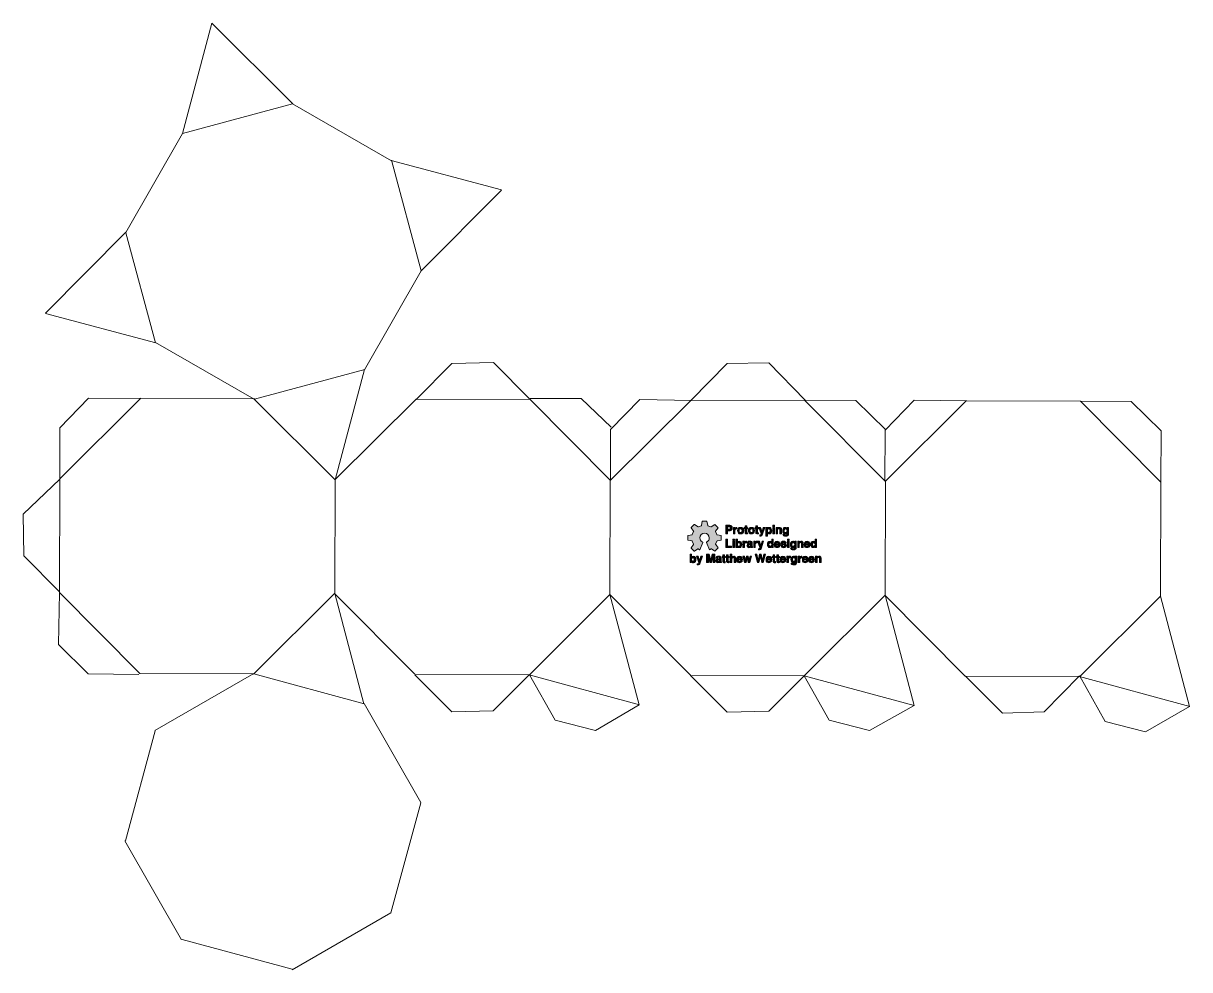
# Model space of a CAD drawing. Header units: inches. Extents: x 2.7 to 15.4, y -11.9 to -1.6.
import ezdxf

# ---------------------------------------------------------------- set-up
doc = ezdxf.new("R2010")
doc.units = ezdxf.units.IN
doc.header["$MEASUREMENT"] = 0
doc.layers.add('Layer 1', color=7, linetype='Continuous')

# ---------------------------------------------------------------- blocks, each defined once
blk = doc.blocks.new('block 3')
at = {"layer": 'Layer 1', "color": 7, "lineweight": 5, "true_color": 0xffffff}
for points in [[(4.453, -2.76), (4.772, -1.557)], [(5.656, -2.436), (4.772, -1.557)], [(6.734, -3.055), (5.654, -2.435)], [(4.453, -2.76), (3.834, -3.838)], [(6.73, -3.053), (7.933, -3.372)], [(7.056, -4.256), (7.934, -3.375)], [(3.835, -3.836), (2.958, -4.718)], [(6.437, -5.334), (7.056, -4.256)], [(4.161, -5.04), (2.958, -4.721)], [(4.157, -5.038), (5.236, -5.657)], [(6.439, -5.331), (6.12, -6.534)], [(7.002, -5.658), (7.392, -5.265), (7.846, -5.256)], [(8.245, -5.659), (7.846, -5.256)], [(10.002, -5.666), (10.394, -5.268), (10.848, -5.261)], [(11.244, -5.668), (10.848, -5.261)], [(3.116, -6.523), (3.114, -5.97), (3.429, -5.643)], [(3.997, -5.647), (3.429, -5.643)], [(3.997, -5.647), (5.241, -5.651)], [(6.118, -6.531), (7.001, -5.654)], [(8.246, -5.65), (8.8, -5.648), (9.128, -5.962)], [(9.121, -6.54), (9.123, -5.987), (9.44, -5.661)], [(10.007, -5.669), (9.44, -5.661)], [(11.244, -5.668), (11.798, -5.671), (12.123, -5.99)], [(12.115, -6.546), (12.117, -5.993), (12.434, -5.667)], [(13.001, -5.674), (12.434, -5.667)], [(14.245, -5.678), (13.001, -5.674)], [(14.248, -5.678), (14.801, -5.681), (15.126, -6)], [(15.125, -6.56), (15.126, -6)], [(3.116, -6.528), (2.717, -6.909)], [(15.119, -7.802), (15.123, -6.558)], [(3.11, -7.757), (2.722, -7.363), (2.717, -6.909)], [(3.113, -7.763), (3.1, -8.331)], [(6.989, -8.656), (6.111, -7.774)], [(6.431, -8.979), (6.113, -7.776)], [(9.115, -7.785), (9.993, -8.667)], [(9.115, -7.787), (9.434, -8.99)], [(12.991, -8.675), (12.114, -7.793)], [(12.435, -8.996), (12.117, -7.793)], [(15.119, -7.805), (15.438, -9.007)], [(3.977, -8.657), (3.424, -8.651), (3.1, -8.331)], [(5.233, -8.651), (3.989, -8.648)], [(4.151, -9.267), (5.23, -8.648)], [(6.989, -8.662), (7.389, -9.064)], [(8.235, -8.663), (7.843, -9.053), (7.389, -9.064)], [(8.237, -8.661), (8.517, -9.156)], [(9.993, -8.668), (10.394, -9.07)], [(11.234, -8.671), (10.848, -9.059), (10.394, -9.07)], [(11.234, -8.671), (11.505, -9.156)], [(12.995, -8.676), (13.396, -9.078)], [(14.238, -8.673), (13.85, -9.067), (13.396, -9.078)], [(14.24, -8.676), (14.517, -9.171)], [(6.433, -8.975), (7.052, -10.054)], [(9.434, -8.99), (8.957, -9.268), (8.517, -9.156)], [(12.435, -8.996), (11.945, -9.268), (11.505, -9.156)], [(15.438, -9.007), (14.958, -9.283), (14.517, -9.171)], [(4.155, -9.272), (3.83, -10.472)], [(6.725, -11.256), (7.051, -10.056)], [(4.444, -11.552), (3.825, -10.473)], [(6.727, -11.258), (5.648, -11.877)], [(4.448, -11.548), (5.649, -11.873)]]:
    blk.add_lwpolyline(points, dxfattribs=at)
blk = doc.blocks.new('block 4')
at = {"layer": 'Layer 1', "color": 240, "lineweight": 5, "true_color": 0xed1f24}
for points in [[(4.453, -2.76), (5.654, -2.435)], [(6.731, -3.051), (7.057, -4.255)], [(4.16, -5.041), (3.835, -3.841)], [(6.441, -5.332), (5.24, -5.657)], [(3.998, -5.646), (3.116, -6.523)], [(5.236, -5.657), (6.117, -6.534)], [(8.241, -5.661), (6.997, -5.657)], [(8.244, -5.661), (9.121, -6.543)], [(10, -5.667), (9.118, -6.544)], [(10.002, -5.666), (11.246, -5.669)], [(12.119, -6.551), (11.242, -5.669)], [(12.121, -6.549), (13.003, -5.672)], [(14.248, -5.678), (15.125, -6.56)], [(3.113, -7.772), (3.116, -6.528)], [(6.118, -6.534), (6.115, -7.778)], [(9.115, -7.785), (9.119, -6.541)], [(12.121, -6.552), (12.117, -7.796)], [(3.111, -7.765), (3.989, -8.647)], [(5.229, -8.653), (6.111, -7.775)], [(9.115, -7.787), (8.233, -8.665)], [(11.234, -8.671), (12.117, -7.794)], [(15.119, -7.805), (14.237, -8.682)], [(6.433, -8.978), (5.232, -8.652)], [(6.993, -8.658), (8.237, -8.661)], [(8.235, -8.663), (9.436, -8.988)], [(11.237, -8.671), (9.993, -8.668)], [(12.435, -8.996), (11.234, -8.671)], [(12.995, -8.676), (14.239, -8.68)], [(14.238, -8.681), (15.439, -9.007)]]:
    blk.add_lwpolyline(points, dxfattribs=at)
blk = doc.blocks.new('block 2')
at = {"layer": 'Layer 1'}
for name in ['block 3', 'block 4']:
    blk.add_blockref(name, (0, 0), dxfattribs=at)
blk = doc.blocks.new('block 6')
at = {"layer": 'Layer 1', "true_color": 0xed1f24}
h = blk.add_hatch(color=240, dxfattribs=at)
h.dxf.hatch_style = 2
edge = h.paths.add_edge_path()
edge.add_spline(control_points=[(10.329, -7.143), (10.329, -7.143), (10.284, -7.134), (10.284, -7.134), (10.283, -7.134), (10.281, -7.133), (10.281, -7.132), (10.281, -7.132), (10.267, -7.1), (10.267, -7.1), (10.267, -7.099), (10.267, -7.097), (10.267, -7.096), (10.267, -7.096), (10.294, -7.058), (10.294, -7.058), (10.294, -7.057), (10.294, -7.056), (10.293, -7.055), (10.293, -7.055), (10.261, -7.022), (10.261, -7.022), (10.26, -7.022), (10.258, -7.022), (10.258, -7.022), (10.258, -7.022), (10.219, -7.049), (10.219, -7.049), (10.218, -7.049), (10.216, -7.049), (10.215, -7.049), (10.215, -7.049), (10.184, -7.036), (10.184, -7.036), (10.183, -7.036), (10.182, -7.035), (10.182, -7.034), (10.182, -7.034), (10.173, -6.987), (10.173, -6.987), (10.173, -6.986), (10.172, -6.985), (10.171, -6.985), (10.171, -6.985), (10.125, -6.985), (10.125, -6.985), (10.123, -6.985), (10.122, -6.986), (10.122, -6.987), (10.122, -6.987), (10.114, -7.034), (10.114, -7.034), (10.113, -7.035), (10.112, -7.036), (10.111, -7.036), (10.111, -7.036), (10.08, -7.049), (10.08, -7.049), (10.079, -7.049), (10.078, -7.049), (10.077, -7.049), (10.077, -7.049), (10.038, -7.022), (10.038, -7.022), (10.037, -7.022), (10.036, -7.022), (10.035, -7.022), (10.035, -7.022), (10.002, -7.055), (10.002, -7.055), (10.001, -7.056), (10.001, -7.057), (10.002, -7.058), (10.002, -7.058), (10.028, -7.096), (10.028, -7.096), (10.029, -7.097), (10.029, -7.099), (10.028, -7.1), (10.028, -7.1), (10.014, -7.132), (10.014, -7.132), (10.014, -7.133), (10.013, -7.134), (10.012, -7.134), (10.012, -7.134), (9.967, -7.143), (9.967, -7.143), (9.966, -7.143), (9.965, -7.144), (9.965, -7.145), (9.965, -7.145), (9.965, -7.191), (9.965, -7.191), (9.965, -7.192), (9.966, -7.193), (9.967, -7.194), (9.967, -7.194), (10.011, -7.202), (10.011, -7.202), (10.012, -7.202), (10.013, -7.203), (10.013, -7.204), (10.013, -7.204), (10.027, -7.238), (10.027, -7.238), (10.027, -7.239), (10.027, -7.241), (10.027, -7.242), (10.027, -7.242), (10.002, -7.278), (10.002, -7.278), (10.001, -7.279), (10.001, -7.28), (10.002, -7.281), (10.002, -7.281), (10.035, -7.314), (10.035, -7.314), (10.036, -7.314), (10.037, -7.315), (10.038, -7.314), (10.038, -7.314), (10.073, -7.289), (10.073, -7.289), (10.074, -7.289), (10.076, -7.289), (10.077, -7.289), (10.077, -7.289), (10.093, -7.298), (10.093, -7.298), (10.094, -7.298), (10.095, -7.298), (10.095, -7.297), (10.095, -7.297), (10.128, -7.219), (10.128, -7.219), (10.128, -7.218), (10.128, -7.216), (10.127, -7.216), (10.127, -7.216), (10.123, -7.213), (10.123, -7.213), (10.122, -7.213), (10.121, -7.212), (10.12, -7.211), (10.106, -7.202), (10.097, -7.186), (10.097, -7.168), (10.097, -7.14), (10.119, -7.117), (10.148, -7.117), (10.176, -7.117), (10.199, -7.14), (10.199, -7.168), (10.199, -7.186), (10.189, -7.202), (10.175, -7.211), (10.174, -7.212), (10.173, -7.213), (10.173, -7.213), (10.173, -7.213), (10.169, -7.216), (10.169, -7.216), (10.168, -7.216), (10.167, -7.218), (10.168, -7.219), (10.168, -7.219), (10.2, -7.297), (10.2, -7.297), (10.201, -7.298), (10.202, -7.298), (10.203, -7.298), (10.203, -7.298), (10.218, -7.289), (10.218, -7.289), (10.219, -7.289), (10.221, -7.289), (10.222, -7.289), (10.222, -7.289), (10.258, -7.314), (10.258, -7.314), (10.258, -7.315), (10.26, -7.314), (10.261, -7.314), (10.261, -7.314), (10.293, -7.281), (10.293, -7.281), (10.294, -7.28), (10.294, -7.279), (10.294, -7.278), (10.294, -7.278), (10.269, -7.242), (10.269, -7.242), (10.268, -7.241), (10.268, -7.239), (10.268, -7.238), (10.268, -7.238), (10.282, -7.204), (10.282, -7.204), (10.282, -7.203), (10.284, -7.202), (10.285, -7.202), (10.285, -7.202), (10.329, -7.194), (10.329, -7.194), (10.33, -7.193), (10.33, -7.192), (10.33, -7.191), (10.33, -7.191), (10.33, -7.145), (10.33, -7.145), (10.33, -7.144), (10.33, -7.143), (10.329, -7.143)], knot_values=[0, 0, 0, 0, 0.013889, 0.013889, 0.013889, 0.027778, 0.027778, 0.027778, 0.041667, 0.041667, 0.041667, 0.055556, 0.055556, 0.055556, 0.069444, 0.069444, 0.069444, 0.083333, 0.083333, 0.083333, 0.097222, 0.097222, 0.097222, 0.111111, 0.111111, 0.111111, 0.125, 0.125, 0.125, 0.138889, 0.138889, 0.138889, 0.152778, 0.152778, 0.152778, 0.166667, 0.166667, 0.166667, 0.180556, 0.180556, 0.180556, 0.194444, 0.194444, 0.194444, 0.208333, 0.208333, 0.208333, 0.222222, 0.222222, 0.222222, 0.236111, 0.236111, 0.236111, 0.25, 0.25, 0.25, 0.263889, 0.263889, 0.263889, 0.277778, 0.277778, 0.277778, 0.291667, 0.291667, 0.291667, 0.305556, 0.305556, 0.305556, 0.319444, 0.319444, 0.319444, 0.333333, 0.333333, 0.333333, 0.347222, 0.347222, 0.347222, 0.361111, 0.361111, 0.361111, 0.375, 0.375, 0.375, 0.388889, 0.388889, 0.388889, 0.402778, 0.402778, 0.402778, 0.416667, 0.416667, 0.416667, 0.430556, 0.430556, 0.430556, 0.444444, 0.444444, 0.444444, 0.458333, 0.458333, 0.458333, 0.472222, 0.472222, 0.472222, 0.486111, 0.486111, 0.486111, 0.5, 0.5, 0.5, 0.513889, 0.513889, 0.513889, 0.527778, 0.527778, 0.527778, 0.541667, 0.541667, 0.541667, 0.555556, 0.555556, 0.555556, 0.569444, 0.569444, 0.569444, 0.583333, 0.583333, 0.583333, 0.597222, 0.597222, 0.597222, 0.611111, 0.611111, 0.611111, 0.625, 0.625, 0.625, 0.638889, 0.638889, 0.638889, 0.652778, 0.652778, 0.652778, 0.666667, 0.666667, 0.666667, 0.680556, 0.680556, 0.680556, 0.694444, 0.694444, 0.694444, 0.708333, 0.708333, 0.708333, 0.722222, 0.722222, 0.722222, 0.736111, 0.736111, 0.736111, 0.75, 0.75, 0.75, 0.763889, 0.763889, 0.763889, 0.777778, 0.777778, 0.777778, 0.791667, 0.791667, 0.791667, 0.805556, 0.805556, 0.805556, 0.819444, 0.819444, 0.819444, 0.833333, 0.833333, 0.833333, 0.847222, 0.847222, 0.847222, 0.861111, 0.861111, 0.861111, 0.875, 0.875, 0.875, 0.888889, 0.888889, 0.888889, 0.902778, 0.902778, 0.902778, 0.916667, 0.916667, 0.916667, 0.930556, 0.930556, 0.930556, 0.944444, 0.944444, 0.944444, 0.958333, 0.958333, 0.958333, 0.972222, 0.972222, 0.972222, 0.986111, 0.986111, 0.986111, 0.986111], degree=3, periodic=0)
edge.add_line((10.329, -7.143), (10.329, -7.143))
at = {"layer": 'Layer 1', "lineweight": 0}
blk.add_open_spline([(10.329, -7.143), (10.329, -7.143), (10.284, -7.134), (10.284, -7.134), (10.283, -7.134), (10.281, -7.133), (10.281, -7.132), (10.281, -7.132), (10.267, -7.1), (10.267, -7.1), (10.267, -7.099), (10.267, -7.097), (10.267, -7.096), (10.267, -7.096), (10.294, -7.058), (10.294, -7.058), (10.294, -7.057), (10.294, -7.056), (10.293, -7.055), (10.293, -7.055), (10.261, -7.022), (10.261, -7.022), (10.26, -7.022), (10.258, -7.022), (10.258, -7.022), (10.258, -7.022), (10.219, -7.049), (10.219, -7.049), (10.218, -7.049), (10.216, -7.049), (10.215, -7.049), (10.215, -7.049), (10.184, -7.036), (10.184, -7.036), (10.183, -7.036), (10.182, -7.035), (10.182, -7.034), (10.182, -7.034), (10.173, -6.987), (10.173, -6.987), (10.173, -6.986), (10.172, -6.985), (10.171, -6.985), (10.171, -6.985), (10.125, -6.985), (10.125, -6.985), (10.123, -6.985), (10.122, -6.986), (10.122, -6.987), (10.122, -6.987), (10.114, -7.034), (10.114, -7.034), (10.113, -7.035), (10.112, -7.036), (10.111, -7.036), (10.111, -7.036), (10.08, -7.049), (10.08, -7.049), (10.079, -7.049), (10.078, -7.049), (10.077, -7.049), (10.077, -7.049), (10.038, -7.022), (10.038, -7.022), (10.037, -7.022), (10.036, -7.022), (10.035, -7.022), (10.035, -7.022), (10.002, -7.055), (10.002, -7.055), (10.001, -7.056), (10.001, -7.057), (10.002, -7.058), (10.002, -7.058), (10.028, -7.096), (10.028, -7.096), (10.029, -7.097), (10.029, -7.099), (10.028, -7.1), (10.028, -7.1), (10.014, -7.132), (10.014, -7.132), (10.014, -7.133), (10.013, -7.134), (10.012, -7.134), (10.012, -7.134), (9.967, -7.143), (9.967, -7.143), (9.966, -7.143), (9.965, -7.144), (9.965, -7.145), (9.965, -7.145), (9.965, -7.191), (9.965, -7.191), (9.965, -7.192), (9.966, -7.193), (9.967, -7.194), (9.967, -7.194), (10.011, -7.202), (10.011, -7.202), (10.012, -7.202), (10.013, -7.203), (10.013, -7.204), (10.013, -7.204), (10.027, -7.238), (10.027, -7.238), (10.027, -7.239), (10.027, -7.241), (10.027, -7.242), (10.027, -7.242), (10.002, -7.278), (10.002, -7.278), (10.001, -7.279), (10.001, -7.28), (10.002, -7.281), (10.002, -7.281), (10.035, -7.314), (10.035, -7.314), (10.036, -7.314), (10.037, -7.315), (10.038, -7.314), (10.038, -7.314), (10.073, -7.289), (10.073, -7.289), (10.074, -7.289), (10.076, -7.289), (10.077, -7.289), (10.077, -7.289), (10.093, -7.298), (10.093, -7.298), (10.094, -7.298), (10.095, -7.298), (10.095, -7.297), (10.095, -7.297), (10.128, -7.219), (10.128, -7.219), (10.128, -7.218), (10.128, -7.216), (10.127, -7.216), (10.127, -7.216), (10.123, -7.213), (10.123, -7.213), (10.122, -7.213), (10.121, -7.212), (10.12, -7.211), (10.106, -7.202), (10.097, -7.186), (10.097, -7.168), (10.097, -7.14), (10.119, -7.117), (10.148, -7.117), (10.176, -7.117), (10.199, -7.14), (10.199, -7.168), (10.199, -7.186), (10.189, -7.202), (10.175, -7.211), (10.174, -7.212), (10.173, -7.213), (10.173, -7.213), (10.173, -7.213), (10.169, -7.216), (10.169, -7.216), (10.168, -7.216), (10.167, -7.218), (10.168, -7.219), (10.168, -7.219), (10.2, -7.297), (10.2, -7.297), (10.201, -7.298), (10.202, -7.298), (10.203, -7.298), (10.203, -7.298), (10.218, -7.289), (10.218, -7.289), (10.219, -7.289), (10.221, -7.289), (10.222, -7.289), (10.222, -7.289), (10.258, -7.314), (10.258, -7.314), (10.258, -7.315), (10.26, -7.314), (10.261, -7.314), (10.261, -7.314), (10.293, -7.281), (10.293, -7.281), (10.294, -7.28), (10.294, -7.279), (10.294, -7.278), (10.294, -7.278), (10.269, -7.242), (10.269, -7.242), (10.268, -7.241), (10.268, -7.239), (10.268, -7.238), (10.268, -7.238), (10.282, -7.204), (10.282, -7.204), (10.282, -7.203), (10.284, -7.202), (10.285, -7.202), (10.285, -7.202), (10.329, -7.194), (10.329, -7.194), (10.33, -7.193), (10.33, -7.192), (10.33, -7.191), (10.33, -7.191), (10.33, -7.145), (10.33, -7.145), (10.33, -7.144), (10.33, -7.143), (10.329, -7.143)], degree=3, knots=[0, 0, 0, 0, 1, 1, 1, 2, 2, 2, 3, 3, 3, 4, 4, 4, 5, 5, 5, 6, 6, 6, 7, 7, 7, 8, 8, 8, 9, 9, 9, 10, 10, 10, 11, 11, 11, 12, 12, 12, 13, 13, 13, 14, 14, 14, 15, 15, 15, 16, 16, 16, 17, 17, 17, 18, 18, 18, 19, 19, 19, 20, 20, 20, 21, 21, 21, 22, 22, 22, 23, 23, 23, 24, 24, 24, 25, 25, 25, 26, 26, 26, 27, 27, 27, 28, 28, 28, 29, 29, 29, 30, 30, 30, 31, 31, 31, 32, 32, 32, 33, 33, 33, 34, 34, 34, 35, 35, 35, 36, 36, 36, 37, 37, 37, 38, 38, 38, 39, 39, 39, 40, 40, 40, 41, 41, 41, 42, 42, 42, 43, 43, 43, 44, 44, 44, 45, 45, 45, 46, 46, 46, 47, 47, 47, 48, 48, 48, 49, 49, 49, 50, 50, 50, 51, 51, 51, 52, 52, 52, 53, 53, 53, 54, 54, 54, 55, 55, 55, 56, 56, 56, 57, 57, 57, 58, 58, 58, 59, 59, 59, 60, 60, 60, 61, 61, 61, 62, 62, 62, 63, 63, 63, 64, 64, 64, 65, 65, 65, 66, 66, 66, 67, 67, 67, 68, 68, 68, 69, 69, 69, 70, 70, 70, 71, 71, 71, 71], dxfattribs=at)
blk = doc.blocks.new('block 8')
at = {"layer": 'Layer 1', "true_color": 0xed1f24}
h = blk.add_hatch(color=240, dxfattribs=at)
h.dxf.hatch_style = 2
edge = h.paths.add_edge_path()
edge.add_spline(control_points=[(10.449, -7.061), (10.449, -7.069), (10.447, -7.076), (10.442, -7.082), (10.437, -7.087), (10.431, -7.09), (10.425, -7.09), (10.425, -7.09), (10.399, -7.09), (10.399, -7.09), (10.399, -7.09), (10.399, -7.123), (10.399, -7.123), (10.399, -7.123), (10.38, -7.123), (10.38, -7.123), (10.38, -7.123), (10.38, -7.031), (10.38, -7.031), (10.38, -7.031), (10.423, -7.031), (10.423, -7.031), (10.432, -7.031), (10.438, -7.034), (10.443, -7.039), (10.447, -7.044), (10.449, -7.051), (10.449, -7.061)], knot_values=[0, 0, 0, 0, 1, 1, 1, 2, 2, 2, 3, 3, 3, 4, 4, 4, 5, 5, 5, 6, 6, 6, 7, 7, 7, 8, 8, 8, 9, 9, 9, 9], degree=3, periodic=1)
edge = h.paths.add_edge_path()
edge.add_spline(control_points=[(10.431, -7.059), (10.431, -7.056), (10.43, -7.053), (10.428, -7.05), (10.426, -7.048), (10.424, -7.047), (10.42, -7.047), (10.42, -7.047), (10.399, -7.047), (10.399, -7.047), (10.399, -7.047), (10.399, -7.074), (10.399, -7.074), (10.399, -7.074), (10.42, -7.074), (10.42, -7.074), (10.423, -7.074), (10.426, -7.073), (10.428, -7.07), (10.43, -7.067), (10.431, -7.063), (10.431, -7.059)], knot_values=[0, 0, 0, 0, 1, 1, 1, 2, 2, 2, 3, 3, 3, 4, 4, 4, 5, 5, 5, 6, 6, 6, 7, 7, 7, 7], degree=3, periodic=1)
h = blk.add_hatch(color=240, dxfattribs=at)
h.dxf.hatch_style = 2
edge = h.paths.add_edge_path()
edge.add_spline(control_points=[(10.5, -7.071), (10.498, -7.071), (10.496, -7.071), (10.495, -7.071), (10.49, -7.071), (10.486, -7.072), (10.483, -7.075), (10.48, -7.078), (10.479, -7.081), (10.479, -7.085), (10.479, -7.085), (10.479, -7.123), (10.479, -7.123), (10.479, -7.123), (10.462, -7.123), (10.462, -7.123), (10.462, -7.123), (10.462, -7.055), (10.462, -7.055), (10.462, -7.055), (10.479, -7.055), (10.479, -7.055), (10.479, -7.055), (10.479, -7.068), (10.479, -7.068), (10.48, -7.064), (10.483, -7.061), (10.487, -7.058), (10.49, -7.055), (10.494, -7.054), (10.498, -7.054), (10.498, -7.054), (10.499, -7.054), (10.5, -7.054), (10.5, -7.054), (10.5, -7.071), (10.5, -7.071)], knot_values=[0, 0, 0, 0, 1, 1, 1, 2, 2, 2, 3, 3, 3, 4, 4, 4, 5, 5, 5, 6, 6, 6, 7, 7, 7, 8, 8, 8, 9, 9, 9, 10, 10, 10, 11, 11, 11, 12, 12, 12, 12], degree=3, periodic=1)
h = blk.add_hatch(color=240, dxfattribs=at)
h.dxf.hatch_style = 2
edge = h.paths.add_edge_path()
edge.add_spline(control_points=[(10.574, -7.09), (10.574, -7.101), (10.571, -7.11), (10.565, -7.116), (10.559, -7.122), (10.55, -7.125), (10.539, -7.125), (10.529, -7.125), (10.521, -7.122), (10.516, -7.116), (10.51, -7.109), (10.507, -7.1), (10.507, -7.089), (10.507, -7.078), (10.51, -7.069), (10.516, -7.063), (10.521, -7.057), (10.53, -7.054), (10.54, -7.054), (10.551, -7.054), (10.559, -7.057), (10.565, -7.063), (10.571, -7.07), (10.574, -7.078), (10.574, -7.09)], knot_values=[0, 0, 0, 0, 1, 1, 1, 2, 2, 2, 3, 3, 3, 4, 4, 4, 5, 5, 5, 6, 6, 6, 7, 7, 7, 8, 8, 8, 8], degree=3, periodic=1)
edge = h.paths.add_edge_path()
edge.add_spline(control_points=[(10.556, -7.09), (10.556, -7.083), (10.555, -7.078), (10.552, -7.074), (10.549, -7.071), (10.545, -7.069), (10.54, -7.069), (10.536, -7.069), (10.532, -7.071), (10.529, -7.075), (10.526, -7.079), (10.524, -7.084), (10.524, -7.091), (10.524, -7.096), (10.526, -7.101), (10.529, -7.105), (10.532, -7.108), (10.536, -7.11), (10.54, -7.11), (10.545, -7.11), (10.549, -7.108), (10.552, -7.105), (10.555, -7.101), (10.556, -7.096), (10.556, -7.09)], knot_values=[0, 0, 0, 0, 1, 1, 1, 2, 2, 2, 3, 3, 3, 4, 4, 4, 5, 5, 5, 6, 6, 6, 7, 7, 7, 8, 8, 8, 8], degree=3, periodic=1)
h = blk.add_hatch(color=240, dxfattribs=at)
h.dxf.hatch_style = 2
edge = h.paths.add_edge_path()
edge.add_spline(control_points=[(10.616, -7.124), (10.612, -7.125), (10.609, -7.125), (10.605, -7.125), (10.601, -7.125), (10.597, -7.124), (10.594, -7.121), (10.591, -7.119), (10.589, -7.115), (10.589, -7.112), (10.589, -7.112), (10.589, -7.068), (10.589, -7.068), (10.589, -7.068), (10.581, -7.068), (10.581, -7.068), (10.581, -7.068), (10.581, -7.056), (10.581, -7.056), (10.581, -7.056), (10.589, -7.056), (10.589, -7.056), (10.589, -7.056), (10.589, -7.038), (10.589, -7.038), (10.589, -7.038), (10.607, -7.038), (10.607, -7.038), (10.607, -7.038), (10.607, -7.056), (10.607, -7.056), (10.607, -7.056), (10.616, -7.056), (10.616, -7.056), (10.616, -7.056), (10.616, -7.068), (10.616, -7.068), (10.616, -7.068), (10.607, -7.068), (10.607, -7.068), (10.607, -7.068), (10.607, -7.108), (10.607, -7.108), (10.607, -7.111), (10.609, -7.112), (10.613, -7.112), (10.613, -7.112), (10.615, -7.112), (10.616, -7.112), (10.616, -7.112), (10.616, -7.124), (10.616, -7.124)], knot_values=[0, 0, 0, 0, 1, 1, 1, 2, 2, 2, 3, 3, 3, 4, 4, 4, 5, 5, 5, 6, 6, 6, 7, 7, 7, 8, 8, 8, 9, 9, 9, 10, 10, 10, 11, 11, 11, 12, 12, 12, 13, 13, 13, 14, 14, 14, 15, 15, 15, 16, 16, 16, 17, 17, 17, 17], degree=3, periodic=1)
h = blk.add_hatch(color=240, dxfattribs=at)
h.dxf.hatch_style = 2
edge = h.paths.add_edge_path()
edge.add_spline(control_points=[(10.692, -7.09), (10.692, -7.101), (10.689, -7.11), (10.683, -7.116), (10.677, -7.122), (10.668, -7.125), (10.657, -7.125), (10.647, -7.125), (10.639, -7.122), (10.634, -7.116), (10.628, -7.109), (10.625, -7.1), (10.625, -7.089), (10.625, -7.078), (10.628, -7.069), (10.634, -7.063), (10.639, -7.057), (10.648, -7.054), (10.658, -7.054), (10.669, -7.054), (10.677, -7.057), (10.683, -7.063), (10.689, -7.07), (10.692, -7.078), (10.692, -7.09)], knot_values=[0, 0, 0, 0, 1, 1, 1, 2, 2, 2, 3, 3, 3, 4, 4, 4, 5, 5, 5, 6, 6, 6, 7, 7, 7, 8, 8, 8, 8], degree=3, periodic=1)
edge = h.paths.add_edge_path()
edge.add_spline(control_points=[(10.674, -7.09), (10.674, -7.083), (10.673, -7.078), (10.67, -7.074), (10.667, -7.071), (10.663, -7.069), (10.658, -7.069), (10.654, -7.069), (10.65, -7.071), (10.647, -7.075), (10.644, -7.079), (10.642, -7.084), (10.642, -7.091), (10.642, -7.096), (10.644, -7.101), (10.647, -7.105), (10.65, -7.108), (10.654, -7.11), (10.658, -7.11), (10.663, -7.11), (10.667, -7.108), (10.67, -7.105), (10.673, -7.101), (10.674, -7.096), (10.674, -7.09)], knot_values=[0, 0, 0, 0, 1, 1, 1, 2, 2, 2, 3, 3, 3, 4, 4, 4, 5, 5, 5, 6, 6, 6, 7, 7, 7, 8, 8, 8, 8], degree=3, periodic=1)
h = blk.add_hatch(color=240, dxfattribs=at)
h.dxf.hatch_style = 2
edge = h.paths.add_edge_path()
edge.add_spline(control_points=[(10.734, -7.124), (10.73, -7.125), (10.727, -7.125), (10.723, -7.125), (10.719, -7.125), (10.715, -7.124), (10.712, -7.121), (10.709, -7.119), (10.707, -7.115), (10.707, -7.112), (10.707, -7.112), (10.707, -7.068), (10.707, -7.068), (10.707, -7.068), (10.699, -7.068), (10.699, -7.068), (10.699, -7.068), (10.699, -7.056), (10.699, -7.056), (10.699, -7.056), (10.707, -7.056), (10.707, -7.056), (10.707, -7.056), (10.707, -7.038), (10.707, -7.038), (10.707, -7.038), (10.725, -7.038), (10.725, -7.038), (10.725, -7.038), (10.725, -7.056), (10.725, -7.056), (10.725, -7.056), (10.734, -7.056), (10.734, -7.056), (10.734, -7.056), (10.734, -7.068), (10.734, -7.068), (10.734, -7.068), (10.725, -7.068), (10.725, -7.068), (10.725, -7.068), (10.725, -7.108), (10.725, -7.108), (10.725, -7.111), (10.727, -7.112), (10.731, -7.112), (10.731, -7.112), (10.733, -7.112), (10.734, -7.112), (10.734, -7.112), (10.734, -7.124), (10.734, -7.124)], knot_values=[0, 0, 0, 0, 1, 1, 1, 2, 2, 2, 3, 3, 3, 4, 4, 4, 5, 5, 5, 6, 6, 6, 7, 7, 7, 8, 8, 8, 9, 9, 9, 10, 10, 10, 11, 11, 11, 12, 12, 12, 13, 13, 13, 14, 14, 14, 15, 15, 15, 16, 16, 16, 17, 17, 17, 17], degree=3, periodic=1)
h = blk.add_hatch(color=240, dxfattribs=at)
h.dxf.hatch_style = 2
edge = h.paths.add_edge_path()
edge.add_spline(control_points=[(10.806, -7.055), (10.806, -7.055), (10.777, -7.138), (10.777, -7.138), (10.774, -7.145), (10.769, -7.149), (10.76, -7.149), (10.76, -7.149), (10.749, -7.15), (10.749, -7.15), (10.749, -7.15), (10.749, -7.136), (10.749, -7.136), (10.749, -7.136), (10.752, -7.136), (10.752, -7.136), (10.76, -7.136), (10.764, -7.132), (10.764, -7.125), (10.764, -7.125), (10.74, -7.055), (10.74, -7.055), (10.74, -7.055), (10.759, -7.055), (10.759, -7.055), (10.759, -7.055), (10.774, -7.104), (10.774, -7.104), (10.774, -7.104), (10.788, -7.055), (10.788, -7.055), (10.788, -7.055), (10.806, -7.055), (10.806, -7.055)], knot_values=[0, 0, 0, 0, 1, 1, 1, 2, 2, 2, 3, 3, 3, 4, 4, 4, 5, 5, 5, 6, 6, 6, 7, 7, 7, 8, 8, 8, 9, 9, 9, 10, 10, 10, 11, 11, 11, 11], degree=3, periodic=1)
h = blk.add_hatch(color=240, dxfattribs=at)
h.dxf.hatch_style = 2
edge = h.paths.add_edge_path()
edge.add_spline(control_points=[(10.88, -7.091), (10.88, -7.101), (10.877, -7.109), (10.872, -7.116), (10.867, -7.122), (10.861, -7.125), (10.853, -7.125), (10.848, -7.125), (10.845, -7.125), (10.843, -7.124), (10.84, -7.123), (10.836, -7.12), (10.833, -7.116), (10.833, -7.116), (10.833, -7.15), (10.833, -7.15), (10.833, -7.15), (10.815, -7.15), (10.815, -7.15), (10.815, -7.15), (10.815, -7.055), (10.815, -7.055), (10.815, -7.055), (10.833, -7.055), (10.833, -7.055), (10.833, -7.055), (10.833, -7.065), (10.833, -7.065), (10.838, -7.057), (10.844, -7.054), (10.852, -7.054), (10.86, -7.054), (10.866, -7.057), (10.872, -7.064), (10.877, -7.071), (10.88, -7.08), (10.88, -7.091)], knot_values=[0, 0, 0, 0, 1, 1, 1, 2, 2, 2, 3, 3, 3, 4, 4, 4, 5, 5, 5, 6, 6, 6, 7, 7, 7, 8, 8, 8, 9, 9, 9, 10, 10, 10, 11, 11, 11, 12, 12, 12, 12], degree=3, periodic=1)
edge = h.paths.add_edge_path()
edge.add_spline(control_points=[(10.862, -7.089), (10.862, -7.083), (10.861, -7.078), (10.858, -7.075), (10.855, -7.071), (10.851, -7.069), (10.847, -7.069), (10.843, -7.069), (10.84, -7.071), (10.837, -7.075), (10.834, -7.079), (10.833, -7.084), (10.833, -7.09), (10.833, -7.096), (10.834, -7.101), (10.837, -7.105), (10.839, -7.109), (10.843, -7.111), (10.847, -7.111), (10.852, -7.111), (10.855, -7.109), (10.858, -7.105), (10.861, -7.101), (10.862, -7.096), (10.862, -7.089)], knot_values=[0, 0, 0, 0, 1, 1, 1, 2, 2, 2, 3, 3, 3, 4, 4, 4, 5, 5, 5, 6, 6, 6, 7, 7, 7, 8, 8, 8, 8], degree=3, periodic=1)
h = blk.add_hatch(color=240, dxfattribs=at)
h.dxf.hatch_style = 2
h.paths.add_polyline_path([(10.91, -7.047), (10.893, -7.047), (10.893, -7.031), (10.91, -7.031)])
h.paths.add_polyline_path([(10.91, -7.123), (10.893, -7.123), (10.893, -7.055), (10.91, -7.055)])
h = blk.add_hatch(color=240, dxfattribs=at)
h.dxf.hatch_style = 2
edge = h.paths.add_edge_path()
edge.add_spline(control_points=[(10.987, -7.123), (10.987, -7.123), (10.97, -7.123), (10.97, -7.123), (10.97, -7.123), (10.97, -7.076), (10.97, -7.076), (10.97, -7.074), (10.969, -7.072), (10.967, -7.07), (10.965, -7.069), (10.962, -7.068), (10.958, -7.068), (10.954, -7.068), (10.951, -7.069), (10.948, -7.071), (10.946, -7.073), (10.944, -7.076), (10.944, -7.079), (10.944, -7.079), (10.944, -7.123), (10.944, -7.123), (10.944, -7.123), (10.927, -7.123), (10.927, -7.123), (10.927, -7.123), (10.927, -7.055), (10.927, -7.055), (10.927, -7.055), (10.944, -7.055), (10.944, -7.055), (10.944, -7.055), (10.944, -7.065), (10.944, -7.065), (10.948, -7.057), (10.954, -7.054), (10.962, -7.054), (10.97, -7.054), (10.976, -7.056), (10.98, -7.06), (10.985, -7.063), (10.987, -7.069), (10.987, -7.075), (10.987, -7.075), (10.987, -7.123), (10.987, -7.123)], knot_values=[0, 0, 0, 0, 1, 1, 1, 2, 2, 2, 3, 3, 3, 4, 4, 4, 5, 5, 5, 6, 6, 6, 7, 7, 7, 8, 8, 8, 9, 9, 9, 10, 10, 10, 11, 11, 11, 12, 12, 12, 13, 13, 13, 14, 14, 14, 15, 15, 15, 15], degree=3, periodic=1)
h = blk.add_hatch(color=240, dxfattribs=at)
h.dxf.hatch_style = 2
edge = h.paths.add_edge_path()
edge.add_spline(control_points=[(11.063, -7.125), (11.063, -7.132), (11.061, -7.137), (11.055, -7.142), (11.05, -7.147), (11.041, -7.15), (11.03, -7.15), (11.021, -7.15), (11.014, -7.148), (11.009, -7.145), (11.004, -7.141), (11.001, -7.137), (11.001, -7.13), (11.001, -7.13), (11.019, -7.13), (11.019, -7.13), (11.019, -7.132), (11.021, -7.134), (11.023, -7.136), (11.025, -7.137), (11.028, -7.138), (11.031, -7.138), (11.036, -7.138), (11.04, -7.137), (11.043, -7.134), (11.045, -7.132), (11.047, -7.128), (11.047, -7.124), (11.047, -7.119), (11.047, -7.117), (11.047, -7.116), (11.044, -7.119), (11.041, -7.122), (11.039, -7.123), (11.036, -7.125), (11.032, -7.125), (11.027, -7.125), (11.019, -7.125), (11.012, -7.122), (11.008, -7.116), (11.002, -7.11), (11, -7.101), (11, -7.09), (11, -7.08), (11.002, -7.071), (11.008, -7.064), (11.013, -7.057), (11.02, -7.054), (11.028, -7.054), (11.032, -7.054), (11.036, -7.055), (11.039, -7.057), (11.041, -7.058), (11.044, -7.061), (11.047, -7.065), (11.047, -7.065), (11.047, -7.055), (11.047, -7.055), (11.047, -7.055), (11.063, -7.055), (11.063, -7.055), (11.063, -7.055), (11.063, -7.125), (11.063, -7.125)], knot_values=[0, 0, 0, 0, 1, 1, 1, 2, 2, 2, 3, 3, 3, 4, 4, 4, 5, 5, 5, 6, 6, 6, 7, 7, 7, 8, 8, 8, 9, 9, 9, 10, 10, 10, 11, 11, 11, 12, 12, 12, 13, 13, 13, 14, 14, 14, 15, 15, 15, 16, 16, 16, 17, 17, 17, 18, 18, 18, 19, 19, 19, 20, 20, 20, 21, 21, 21, 21], degree=3, periodic=1)
edge = h.paths.add_edge_path()
edge.add_spline(control_points=[(11.047, -7.09), (11.047, -7.084), (11.045, -7.079), (11.042, -7.075), (11.039, -7.071), (11.036, -7.069), (11.031, -7.069), (11.026, -7.069), (11.023, -7.071), (11.02, -7.076), (11.017, -7.08), (11.016, -7.085), (11.016, -7.091), (11.016, -7.097), (11.017, -7.102), (11.02, -7.106), (11.023, -7.109), (11.027, -7.111), (11.031, -7.111), (11.036, -7.111), (11.039, -7.11), (11.042, -7.106), (11.045, -7.102), (11.047, -7.097), (11.047, -7.09)], knot_values=[0, 0, 0, 0, 1, 1, 1, 2, 2, 2, 3, 3, 3, 4, 4, 4, 5, 5, 5, 6, 6, 6, 7, 7, 7, 8, 8, 8, 8], degree=3, periodic=1)
h = blk.add_hatch(color=240, dxfattribs=at)
h.dxf.hatch_style = 2
h.paths.add_polyline_path([(10.443, -7.273), (10.38, -7.273), (10.38, -7.181), (10.399, -7.181), (10.399, -7.257), (10.443, -7.257)])
h = blk.add_hatch(color=240, dxfattribs=at)
h.dxf.hatch_style = 2
h.paths.add_polyline_path([(10.473, -7.197), (10.455, -7.197), (10.455, -7.181), (10.473, -7.181)])
h.paths.add_polyline_path([(10.473, -7.273), (10.455, -7.273), (10.455, -7.205), (10.473, -7.205)])
h = blk.add_hatch(color=240, dxfattribs=at)
h.dxf.hatch_style = 2
edge = h.paths.add_edge_path()
edge.add_spline(control_points=[(10.553, -7.239), (10.553, -7.247), (10.551, -7.255), (10.547, -7.262), (10.542, -7.271), (10.536, -7.275), (10.528, -7.275), (10.523, -7.275), (10.518, -7.275), (10.515, -7.273), (10.512, -7.272), (10.509, -7.269), (10.506, -7.266), (10.506, -7.266), (10.506, -7.273), (10.506, -7.273), (10.506, -7.273), (10.489, -7.273), (10.489, -7.273), (10.489, -7.273), (10.489, -7.181), (10.489, -7.181), (10.489, -7.181), (10.506, -7.181), (10.506, -7.181), (10.506, -7.181), (10.506, -7.214), (10.506, -7.214), (10.51, -7.207), (10.516, -7.204), (10.525, -7.204), (10.534, -7.204), (10.541, -7.207), (10.546, -7.213), (10.551, -7.22), (10.553, -7.228), (10.553, -7.239)], knot_values=[0, 0, 0, 0, 1, 1, 1, 2, 2, 2, 3, 3, 3, 4, 4, 4, 5, 5, 5, 6, 6, 6, 7, 7, 7, 8, 8, 8, 9, 9, 9, 10, 10, 10, 11, 11, 11, 12, 12, 12, 12], degree=3, periodic=1)
edge = h.paths.add_edge_path()
edge.add_spline(control_points=[(10.535, -7.24), (10.535, -7.234), (10.534, -7.229), (10.531, -7.225), (10.529, -7.221), (10.525, -7.219), (10.521, -7.219), (10.517, -7.219), (10.513, -7.221), (10.51, -7.225), (10.508, -7.229), (10.506, -7.234), (10.506, -7.24), (10.506, -7.246), (10.508, -7.251), (10.51, -7.255), (10.513, -7.259), (10.517, -7.261), (10.521, -7.261), (10.525, -7.261), (10.529, -7.259), (10.531, -7.255), (10.534, -7.251), (10.535, -7.246), (10.535, -7.24)], knot_values=[0, 0, 0, 0, 1, 1, 1, 2, 2, 2, 3, 3, 3, 4, 4, 4, 5, 5, 5, 6, 6, 6, 7, 7, 7, 8, 8, 8, 8], degree=3, periodic=1)
h = blk.add_hatch(color=240, dxfattribs=at)
h.dxf.hatch_style = 2
edge = h.paths.add_edge_path()
edge.add_spline(control_points=[(10.604, -7.221), (10.602, -7.221), (10.6, -7.221), (10.599, -7.221), (10.594, -7.221), (10.59, -7.222), (10.587, -7.225), (10.585, -7.228), (10.583, -7.231), (10.583, -7.235), (10.583, -7.235), (10.583, -7.273), (10.583, -7.273), (10.583, -7.273), (10.566, -7.273), (10.566, -7.273), (10.566, -7.273), (10.566, -7.205), (10.566, -7.205), (10.566, -7.205), (10.583, -7.205), (10.583, -7.205), (10.583, -7.205), (10.583, -7.218), (10.583, -7.218), (10.584, -7.214), (10.587, -7.211), (10.591, -7.208), (10.594, -7.205), (10.598, -7.204), (10.602, -7.204), (10.602, -7.204), (10.603, -7.204), (10.604, -7.204), (10.604, -7.204), (10.604, -7.221), (10.604, -7.221)], knot_values=[0, 0, 0, 0, 1, 1, 1, 2, 2, 2, 3, 3, 3, 4, 4, 4, 5, 5, 5, 6, 6, 6, 7, 7, 7, 8, 8, 8, 9, 9, 9, 10, 10, 10, 11, 11, 11, 12, 12, 12, 12], degree=3, periodic=1)
h = blk.add_hatch(color=240, dxfattribs=at)
h.dxf.hatch_style = 2
edge = h.paths.add_edge_path()
edge.add_spline(control_points=[(10.672, -7.273), (10.672, -7.273), (10.653, -7.273), (10.653, -7.273), (10.653, -7.271), (10.652, -7.269), (10.652, -7.266), (10.645, -7.272), (10.638, -7.276), (10.63, -7.276), (10.623, -7.276), (10.619, -7.274), (10.615, -7.27), (10.612, -7.267), (10.61, -7.261), (10.61, -7.255), (10.61, -7.249), (10.612, -7.244), (10.615, -7.241), (10.618, -7.237), (10.622, -7.234), (10.628, -7.233), (10.631, -7.233), (10.635, -7.233), (10.641, -7.232), (10.645, -7.231), (10.647, -7.23), (10.649, -7.229), (10.651, -7.228), (10.652, -7.226), (10.652, -7.223), (10.652, -7.219), (10.648, -7.216), (10.641, -7.216), (10.633, -7.216), (10.629, -7.22), (10.629, -7.227), (10.629, -7.227), (10.612, -7.227), (10.612, -7.227), (10.612, -7.219), (10.615, -7.213), (10.619, -7.21), (10.624, -7.206), (10.631, -7.204), (10.64, -7.204), (10.659, -7.204), (10.668, -7.211), (10.668, -7.225), (10.668, -7.225), (10.668, -7.263), (10.668, -7.263), (10.668, -7.266), (10.67, -7.268), (10.672, -7.27), (10.672, -7.27), (10.672, -7.273), (10.672, -7.273)], knot_values=[0, 0, 0, 0, 1, 1, 1, 2, 2, 2, 3, 3, 3, 4, 4, 4, 5, 5, 5, 6, 6, 6, 7, 7, 7, 8, 8, 8, 9, 9, 9, 10, 10, 10, 11, 11, 11, 12, 12, 12, 13, 13, 13, 14, 14, 14, 15, 15, 15, 16, 16, 16, 17, 17, 17, 18, 18, 18, 19, 19, 19, 19], degree=3, periodic=1)
edge = h.paths.add_edge_path()
edge.add_spline(control_points=[(10.652, -7.243), (10.652, -7.243), (10.652, -7.24), (10.652, -7.24), (10.649, -7.242), (10.647, -7.243), (10.644, -7.243), (10.638, -7.244), (10.634, -7.245), (10.632, -7.246), (10.629, -7.247), (10.627, -7.25), (10.627, -7.253), (10.627, -7.258), (10.631, -7.261), (10.637, -7.261), (10.647, -7.261), (10.652, -7.255), (10.652, -7.243)], knot_values=[0, 0, 0, 0, 1, 1, 1, 2, 2, 2, 3, 3, 3, 4, 4, 4, 5, 5, 5, 6, 6, 6, 6], degree=3, periodic=1)
h = blk.add_hatch(color=240, dxfattribs=at)
h.dxf.hatch_style = 2
edge = h.paths.add_edge_path()
edge.add_spline(control_points=[(10.722, -7.221), (10.72, -7.221), (10.718, -7.221), (10.717, -7.221), (10.712, -7.221), (10.708, -7.222), (10.706, -7.225), (10.703, -7.228), (10.701, -7.231), (10.701, -7.235), (10.701, -7.235), (10.701, -7.273), (10.701, -7.273), (10.701, -7.273), (10.684, -7.273), (10.684, -7.273), (10.684, -7.273), (10.684, -7.205), (10.684, -7.205), (10.684, -7.205), (10.701, -7.205), (10.701, -7.205), (10.701, -7.205), (10.701, -7.218), (10.701, -7.218), (10.703, -7.214), (10.705, -7.211), (10.709, -7.208), (10.713, -7.205), (10.716, -7.204), (10.72, -7.204), (10.72, -7.204), (10.721, -7.204), (10.722, -7.204), (10.722, -7.204), (10.722, -7.221), (10.722, -7.221)], knot_values=[0, 0, 0, 0, 1, 1, 1, 2, 2, 2, 3, 3, 3, 4, 4, 4, 5, 5, 5, 6, 6, 6, 7, 7, 7, 8, 8, 8, 9, 9, 9, 10, 10, 10, 11, 11, 11, 12, 12, 12, 12], degree=3, periodic=1)
h = blk.add_hatch(color=240, dxfattribs=at)
h.dxf.hatch_style = 2
edge = h.paths.add_edge_path()
edge.add_spline(control_points=[(10.792, -7.205), (10.792, -7.205), (10.763, -7.288), (10.763, -7.288), (10.76, -7.295), (10.755, -7.299), (10.747, -7.299), (10.747, -7.299), (10.735, -7.3), (10.735, -7.3), (10.735, -7.3), (10.735, -7.286), (10.735, -7.286), (10.735, -7.286), (10.738, -7.286), (10.738, -7.286), (10.746, -7.286), (10.75, -7.282), (10.75, -7.275), (10.75, -7.275), (10.726, -7.205), (10.726, -7.205), (10.726, -7.205), (10.745, -7.205), (10.745, -7.205), (10.745, -7.205), (10.76, -7.254), (10.76, -7.254), (10.76, -7.254), (10.774, -7.205), (10.774, -7.205), (10.774, -7.205), (10.792, -7.205), (10.792, -7.205)], knot_values=[0, 0, 0, 0, 1, 1, 1, 2, 2, 2, 3, 3, 3, 4, 4, 4, 5, 5, 5, 6, 6, 6, 7, 7, 7, 8, 8, 8, 9, 9, 9, 10, 10, 10, 11, 11, 11, 11], degree=3, periodic=1)
h = blk.add_hatch(color=240, dxfattribs=at)
h.dxf.hatch_style = 2
edge = h.paths.add_edge_path()
edge.add_spline(control_points=[(10.897, -7.273), (10.897, -7.273), (10.88, -7.273), (10.88, -7.273), (10.88, -7.273), (10.88, -7.266), (10.88, -7.266), (10.875, -7.272), (10.868, -7.275), (10.859, -7.275), (10.851, -7.275), (10.845, -7.271), (10.84, -7.264), (10.835, -7.256), (10.833, -7.248), (10.833, -7.239), (10.833, -7.229), (10.835, -7.221), (10.839, -7.215), (10.844, -7.207), (10.852, -7.204), (10.862, -7.204), (10.87, -7.204), (10.876, -7.207), (10.88, -7.214), (10.88, -7.214), (10.88, -7.181), (10.88, -7.181), (10.88, -7.181), (10.897, -7.181), (10.897, -7.181), (10.897, -7.181), (10.897, -7.273), (10.897, -7.273)], knot_values=[0, 0, 0, 0, 1, 1, 1, 2, 2, 2, 3, 3, 3, 4, 4, 4, 5, 5, 5, 6, 6, 6, 7, 7, 7, 8, 8, 8, 9, 9, 9, 10, 10, 10, 11, 11, 11, 11], degree=3, periodic=1)
edge = h.paths.add_edge_path()
edge.add_spline(control_points=[(10.88, -7.24), (10.88, -7.234), (10.878, -7.229), (10.875, -7.225), (10.873, -7.221), (10.869, -7.219), (10.865, -7.219), (10.861, -7.219), (10.857, -7.221), (10.854, -7.225), (10.852, -7.228), (10.85, -7.233), (10.85, -7.24), (10.85, -7.246), (10.852, -7.251), (10.855, -7.255), (10.857, -7.259), (10.86, -7.261), (10.864, -7.261), (10.869, -7.261), (10.872, -7.259), (10.875, -7.255), (10.878, -7.251), (10.88, -7.246), (10.88, -7.24)], knot_values=[0, 0, 0, 0, 1, 1, 1, 2, 2, 2, 3, 3, 3, 4, 4, 4, 5, 5, 5, 6, 6, 6, 7, 7, 7, 8, 8, 8, 8], degree=3, periodic=1)
h = blk.add_hatch(color=240, dxfattribs=at)
h.dxf.hatch_style = 2
edge = h.paths.add_edge_path()
edge.add_spline(control_points=[(10.971, -7.239), (10.971, -7.241), (10.971, -7.243), (10.971, -7.244), (10.971, -7.244), (10.926, -7.244), (10.926, -7.244), (10.926, -7.245), (10.926, -7.245), (10.926, -7.247), (10.926, -7.251), (10.927, -7.255), (10.93, -7.257), (10.932, -7.26), (10.936, -7.261), (10.94, -7.261), (10.943, -7.261), (10.946, -7.26), (10.948, -7.259), (10.951, -7.257), (10.952, -7.255), (10.953, -7.253), (10.953, -7.253), (10.97, -7.253), (10.97, -7.253), (10.968, -7.26), (10.964, -7.265), (10.958, -7.269), (10.952, -7.273), (10.946, -7.275), (10.938, -7.275), (10.93, -7.275), (10.923, -7.273), (10.918, -7.268), (10.911, -7.262), (10.908, -7.253), (10.908, -7.242), (10.908, -7.229), (10.911, -7.22), (10.916, -7.214), (10.921, -7.207), (10.929, -7.204), (10.939, -7.204), (10.949, -7.204), (10.956, -7.207), (10.962, -7.213), (10.968, -7.22), (10.971, -7.228), (10.971, -7.239)], knot_values=[0, 0, 0, 0, 1, 1, 1, 2, 2, 2, 3, 3, 3, 4, 4, 4, 5, 5, 5, 6, 6, 6, 7, 7, 7, 8, 8, 8, 9, 9, 9, 10, 10, 10, 11, 11, 11, 12, 12, 12, 13, 13, 13, 14, 14, 14, 15, 15, 15, 16, 16, 16, 16], degree=3, periodic=1)
edge = h.paths.add_edge_path()
edge.add_spline(control_points=[(10.953, -7.232), (10.952, -7.223), (10.948, -7.218), (10.939, -7.218), (10.931, -7.218), (10.927, -7.223), (10.926, -7.232), (10.926, -7.232), (10.953, -7.232), (10.953, -7.232)], knot_values=[0, 0, 0, 0, 1, 1, 1, 2, 2, 2, 3, 3, 3, 3], degree=3, periodic=1)
h = blk.add_hatch(color=240, dxfattribs=at)
h.dxf.hatch_style = 2
edge = h.paths.add_edge_path()
edge.add_spline(control_points=[(11.04, -7.252), (11.04, -7.259), (11.037, -7.265), (11.032, -7.269), (11.027, -7.273), (11.02, -7.276), (11.012, -7.276), (11.001, -7.276), (10.993, -7.274), (10.988, -7.27), (10.982, -7.266), (10.979, -7.26), (10.978, -7.253), (10.978, -7.253), (10.996, -7.253), (10.996, -7.253), (10.996, -7.256), (10.999, -7.259), (11.002, -7.26), (11.005, -7.262), (11.009, -7.262), (11.013, -7.262), (11.015, -7.262), (11.017, -7.262), (11.019, -7.26), (11.021, -7.259), (11.022, -7.257), (11.022, -7.255), (11.022, -7.253), (11.021, -7.252), (11.02, -7.251), (11.019, -7.25), (11.017, -7.249), (11.014, -7.248), (11.014, -7.248), (10.994, -7.243), (10.994, -7.243), (10.985, -7.24), (10.981, -7.234), (10.981, -7.225), (10.981, -7.219), (10.983, -7.213), (10.988, -7.21), (10.993, -7.206), (11, -7.204), (11.009, -7.204), (11.018, -7.204), (11.025, -7.206), (11.03, -7.21), (11.035, -7.214), (11.038, -7.22), (11.038, -7.227), (11.038, -7.227), (11.021, -7.227), (11.021, -7.227), (11.021, -7.224), (11.02, -7.221), (11.018, -7.22), (11.016, -7.218), (11.012, -7.217), (11.008, -7.217), (11.005, -7.217), (11.003, -7.218), (11.001, -7.219), (10.999, -7.22), (10.998, -7.222), (10.998, -7.224), (10.998, -7.226), (10.999, -7.227), (11, -7.228), (11, -7.228), (11.025, -7.234), (11.025, -7.234), (11.035, -7.237), (11.04, -7.243), (11.04, -7.252)], knot_values=[0, 0, 0, 0, 1, 1, 1, 2, 2, 2, 3, 3, 3, 4, 4, 4, 5, 5, 5, 6, 6, 6, 7, 7, 7, 8, 8, 8, 9, 9, 9, 10, 10, 10, 11, 11, 11, 12, 12, 12, 13, 13, 13, 14, 14, 14, 15, 15, 15, 16, 16, 16, 17, 17, 17, 18, 18, 18, 19, 19, 19, 20, 20, 20, 21, 21, 21, 22, 22, 22, 23, 23, 23, 24, 24, 24, 25, 25, 25, 25], degree=3, periodic=1)
h = blk.add_hatch(color=240, dxfattribs=at)
h.dxf.hatch_style = 2
h.paths.add_polyline_path([(11.07, -7.197), (11.053, -7.197), (11.053, -7.181), (11.07, -7.181)])
h.paths.add_polyline_path([(11.07, -7.273), (11.053, -7.273), (11.053, -7.205), (11.07, -7.205)])
h = blk.add_hatch(color=240, dxfattribs=at)
h.dxf.hatch_style = 2
edge = h.paths.add_edge_path()
edge.add_spline(control_points=[(11.147, -7.275), (11.147, -7.282), (11.144, -7.287), (11.139, -7.292), (11.133, -7.297), (11.125, -7.3), (11.114, -7.3), (11.105, -7.3), (11.098, -7.298), (11.093, -7.295), (11.088, -7.291), (11.085, -7.287), (11.084, -7.28), (11.084, -7.28), (11.103, -7.28), (11.103, -7.28), (11.103, -7.282), (11.104, -7.284), (11.107, -7.286), (11.109, -7.287), (11.112, -7.288), (11.115, -7.288), (11.119, -7.288), (11.123, -7.287), (11.126, -7.284), (11.129, -7.282), (11.131, -7.278), (11.131, -7.274), (11.131, -7.269), (11.131, -7.267), (11.13, -7.266), (11.128, -7.269), (11.125, -7.272), (11.123, -7.273), (11.12, -7.275), (11.116, -7.275), (11.111, -7.275), (11.103, -7.275), (11.096, -7.272), (11.091, -7.266), (11.086, -7.26), (11.083, -7.251), (11.083, -7.24), (11.083, -7.23), (11.086, -7.221), (11.091, -7.214), (11.097, -7.207), (11.103, -7.204), (11.111, -7.204), (11.116, -7.204), (11.119, -7.205), (11.123, -7.207), (11.125, -7.208), (11.128, -7.211), (11.131, -7.215), (11.131, -7.215), (11.131, -7.205), (11.131, -7.205), (11.131, -7.205), (11.147, -7.205), (11.147, -7.205), (11.147, -7.205), (11.147, -7.275), (11.147, -7.275)], knot_values=[0, 0, 0, 0, 1, 1, 1, 2, 2, 2, 3, 3, 3, 4, 4, 4, 5, 5, 5, 6, 6, 6, 7, 7, 7, 8, 8, 8, 9, 9, 9, 10, 10, 10, 11, 11, 11, 12, 12, 12, 13, 13, 13, 14, 14, 14, 15, 15, 15, 16, 16, 16, 17, 17, 17, 18, 18, 18, 19, 19, 19, 20, 20, 20, 21, 21, 21, 21], degree=3, periodic=1)
edge = h.paths.add_edge_path()
edge.add_spline(control_points=[(11.131, -7.24), (11.131, -7.234), (11.129, -7.229), (11.126, -7.225), (11.123, -7.221), (11.119, -7.219), (11.115, -7.219), (11.11, -7.219), (11.106, -7.221), (11.103, -7.226), (11.101, -7.23), (11.099, -7.235), (11.099, -7.241), (11.099, -7.247), (11.101, -7.252), (11.104, -7.256), (11.107, -7.259), (11.11, -7.261), (11.114, -7.261), (11.119, -7.261), (11.123, -7.26), (11.126, -7.256), (11.129, -7.252), (11.131, -7.247), (11.131, -7.24)], knot_values=[0, 0, 0, 0, 1, 1, 1, 2, 2, 2, 3, 3, 3, 4, 4, 4, 5, 5, 5, 6, 6, 6, 7, 7, 7, 8, 8, 8, 8], degree=3, periodic=1)
h = blk.add_hatch(color=240, dxfattribs=at)
h.dxf.hatch_style = 2
edge = h.paths.add_edge_path()
edge.add_spline(control_points=[(11.224, -7.273), (11.224, -7.273), (11.206, -7.273), (11.206, -7.273), (11.206, -7.273), (11.206, -7.226), (11.206, -7.226), (11.206, -7.224), (11.205, -7.222), (11.203, -7.22), (11.201, -7.219), (11.198, -7.218), (11.195, -7.218), (11.191, -7.218), (11.187, -7.219), (11.185, -7.221), (11.182, -7.223), (11.181, -7.226), (11.181, -7.229), (11.181, -7.229), (11.181, -7.273), (11.181, -7.273), (11.181, -7.273), (11.163, -7.273), (11.163, -7.273), (11.163, -7.273), (11.163, -7.205), (11.163, -7.205), (11.163, -7.205), (11.181, -7.205), (11.181, -7.205), (11.181, -7.205), (11.181, -7.215), (11.181, -7.215), (11.185, -7.207), (11.191, -7.204), (11.199, -7.204), (11.206, -7.204), (11.212, -7.206), (11.217, -7.21), (11.221, -7.213), (11.224, -7.219), (11.224, -7.225), (11.224, -7.225), (11.224, -7.273), (11.224, -7.273)], knot_values=[0, 0, 0, 0, 1, 1, 1, 2, 2, 2, 3, 3, 3, 4, 4, 4, 5, 5, 5, 6, 6, 6, 7, 7, 7, 8, 8, 8, 9, 9, 9, 10, 10, 10, 11, 11, 11, 12, 12, 12, 13, 13, 13, 14, 14, 14, 15, 15, 15, 15], degree=3, periodic=1)
h = blk.add_hatch(color=240, dxfattribs=at)
h.dxf.hatch_style = 2
edge = h.paths.add_edge_path()
edge.add_spline(control_points=[(11.298, -7.239), (11.298, -7.241), (11.297, -7.243), (11.297, -7.244), (11.297, -7.244), (11.252, -7.244), (11.252, -7.244), (11.252, -7.245), (11.252, -7.245), (11.252, -7.247), (11.252, -7.251), (11.253, -7.255), (11.256, -7.257), (11.259, -7.26), (11.262, -7.261), (11.267, -7.261), (11.27, -7.261), (11.272, -7.26), (11.275, -7.259), (11.277, -7.257), (11.279, -7.255), (11.279, -7.253), (11.279, -7.253), (11.297, -7.253), (11.297, -7.253), (11.295, -7.26), (11.29, -7.265), (11.285, -7.269), (11.279, -7.273), (11.272, -7.275), (11.265, -7.275), (11.257, -7.275), (11.25, -7.273), (11.244, -7.268), (11.238, -7.262), (11.235, -7.253), (11.235, -7.242), (11.235, -7.229), (11.237, -7.22), (11.243, -7.214), (11.248, -7.207), (11.255, -7.204), (11.265, -7.204), (11.275, -7.204), (11.283, -7.207), (11.289, -7.213), (11.295, -7.22), (11.298, -7.228), (11.298, -7.239)], knot_values=[0, 0, 0, 0, 1, 1, 1, 2, 2, 2, 3, 3, 3, 4, 4, 4, 5, 5, 5, 6, 6, 6, 7, 7, 7, 8, 8, 8, 9, 9, 9, 10, 10, 10, 11, 11, 11, 12, 12, 12, 13, 13, 13, 14, 14, 14, 15, 15, 15, 16, 16, 16, 16], degree=3, periodic=1)
edge = h.paths.add_edge_path()
edge.add_spline(control_points=[(11.279, -7.232), (11.279, -7.223), (11.274, -7.218), (11.266, -7.218), (11.258, -7.218), (11.253, -7.223), (11.252, -7.232), (11.252, -7.232), (11.279, -7.232), (11.279, -7.232)], knot_values=[0, 0, 0, 0, 1, 1, 1, 2, 2, 2, 3, 3, 3, 3], degree=3, periodic=1)
h = blk.add_hatch(color=240, dxfattribs=at)
h.dxf.hatch_style = 2
edge = h.paths.add_edge_path()
edge.add_spline(control_points=[(11.369, -7.273), (11.369, -7.273), (11.352, -7.273), (11.352, -7.273), (11.352, -7.273), (11.352, -7.266), (11.352, -7.266), (11.348, -7.272), (11.341, -7.275), (11.331, -7.275), (11.324, -7.275), (11.317, -7.271), (11.312, -7.264), (11.307, -7.256), (11.305, -7.248), (11.305, -7.239), (11.305, -7.229), (11.307, -7.221), (11.311, -7.215), (11.317, -7.207), (11.324, -7.204), (11.334, -7.204), (11.342, -7.204), (11.348, -7.207), (11.352, -7.214), (11.352, -7.214), (11.352, -7.181), (11.352, -7.181), (11.352, -7.181), (11.369, -7.181), (11.369, -7.181), (11.369, -7.181), (11.369, -7.273), (11.369, -7.273)], knot_values=[0, 0, 0, 0, 1, 1, 1, 2, 2, 2, 3, 3, 3, 4, 4, 4, 5, 5, 5, 6, 6, 6, 7, 7, 7, 8, 8, 8, 9, 9, 9, 10, 10, 10, 11, 11, 11, 11], degree=3, periodic=1)
edge = h.paths.add_edge_path()
edge.add_spline(control_points=[(11.352, -7.24), (11.352, -7.234), (11.351, -7.229), (11.348, -7.225), (11.345, -7.221), (11.342, -7.219), (11.338, -7.219), (11.333, -7.219), (11.329, -7.221), (11.327, -7.225), (11.324, -7.228), (11.323, -7.233), (11.323, -7.24), (11.323, -7.246), (11.324, -7.251), (11.327, -7.255), (11.329, -7.259), (11.333, -7.261), (11.337, -7.261), (11.341, -7.261), (11.345, -7.259), (11.348, -7.255), (11.351, -7.251), (11.352, -7.246), (11.352, -7.24)], knot_values=[0, 0, 0, 0, 1, 1, 1, 2, 2, 2, 3, 3, 3, 4, 4, 4, 5, 5, 5, 6, 6, 6, 7, 7, 7, 8, 8, 8, 8], degree=3, periodic=1)
at = {"layer": 'Layer 1', "lineweight": 0}
for points in [[(10.91, -7.047), (10.893, -7.047), (10.893, -7.031), (10.91, -7.031), (10.91, -7.047)], [(10.91, -7.123), (10.893, -7.123), (10.893, -7.055), (10.91, -7.055), (10.91, -7.123)], [(10.443, -7.273), (10.38, -7.273), (10.38, -7.181), (10.399, -7.181), (10.399, -7.257), (10.443, -7.257), (10.443, -7.273)], [(10.473, -7.197), (10.455, -7.197), (10.455, -7.181), (10.473, -7.181), (10.473, -7.197)], [(10.473, -7.273), (10.455, -7.273), (10.455, -7.205), (10.473, -7.205), (10.473, -7.273)], [(11.07, -7.197), (11.053, -7.197), (11.053, -7.181), (11.07, -7.181), (11.07, -7.197)], [(11.07, -7.273), (11.053, -7.273), (11.053, -7.205), (11.07, -7.205), (11.07, -7.273)]]:
    blk.add_lwpolyline(points, dxfattribs=at)
for points, knots in [([(10.449, -7.061), (10.449, -7.069), (10.447, -7.076), (10.442, -7.082), (10.437, -7.087), (10.431, -7.09), (10.425, -7.09), (10.425, -7.09), (10.399, -7.09), (10.399, -7.09), (10.399, -7.09), (10.399, -7.123), (10.399, -7.123), (10.399, -7.123), (10.38, -7.123), (10.38, -7.123), (10.38, -7.123), (10.38, -7.031), (10.38, -7.031), (10.38, -7.031), (10.423, -7.031), (10.423, -7.031), (10.432, -7.031), (10.438, -7.034), (10.443, -7.039), (10.447, -7.044), (10.449, -7.051), (10.449, -7.061)], [0, 0, 0, 0, 1, 1, 1, 2, 2, 2, 3, 3, 3, 4, 4, 4, 5, 5, 5, 6, 6, 6, 7, 7, 7, 8, 8, 8, 9, 9, 9, 9]), ([(10.431, -7.059), (10.431, -7.056), (10.43, -7.053), (10.428, -7.05), (10.426, -7.048), (10.424, -7.047), (10.42, -7.047), (10.42, -7.047), (10.399, -7.047), (10.399, -7.047), (10.399, -7.047), (10.399, -7.074), (10.399, -7.074), (10.399, -7.074), (10.42, -7.074), (10.42, -7.074), (10.423, -7.074), (10.426, -7.073), (10.428, -7.07), (10.43, -7.067), (10.431, -7.063), (10.431, -7.059)], [0, 0, 0, 0, 1, 1, 1, 2, 2, 2, 3, 3, 3, 4, 4, 4, 5, 5, 5, 6, 6, 6, 7, 7, 7, 7]), ([(10.5, -7.071), (10.498, -7.071), (10.496, -7.071), (10.495, -7.071), (10.49, -7.071), (10.486, -7.072), (10.483, -7.075), (10.48, -7.078), (10.479, -7.081), (10.479, -7.085), (10.479, -7.085), (10.479, -7.123), (10.479, -7.123), (10.479, -7.123), (10.462, -7.123), (10.462, -7.123), (10.462, -7.123), (10.462, -7.055), (10.462, -7.055), (10.462, -7.055), (10.479, -7.055), (10.479, -7.055), (10.479, -7.055), (10.479, -7.068), (10.479, -7.068), (10.48, -7.064), (10.483, -7.061), (10.487, -7.058), (10.49, -7.055), (10.494, -7.054), (10.498, -7.054), (10.498, -7.054), (10.499, -7.054), (10.5, -7.054), (10.5, -7.054), (10.5, -7.071), (10.5, -7.071)], [0, 0, 0, 0, 1, 1, 1, 2, 2, 2, 3, 3, 3, 4, 4, 4, 5, 5, 5, 6, 6, 6, 7, 7, 7, 8, 8, 8, 9, 9, 9, 10, 10, 10, 11, 11, 11, 12, 12, 12, 12]), ([(10.574, -7.09), (10.574, -7.101), (10.571, -7.11), (10.565, -7.116), (10.559, -7.122), (10.55, -7.125), (10.539, -7.125), (10.529, -7.125), (10.521, -7.122), (10.516, -7.116), (10.51, -7.109), (10.507, -7.1), (10.507, -7.089), (10.507, -7.078), (10.51, -7.069), (10.516, -7.063), (10.521, -7.057), (10.53, -7.054), (10.54, -7.054), (10.551, -7.054), (10.559, -7.057), (10.565, -7.063), (10.571, -7.07), (10.574, -7.078), (10.574, -7.09)], [0, 0, 0, 0, 1, 1, 1, 2, 2, 2, 3, 3, 3, 4, 4, 4, 5, 5, 5, 6, 6, 6, 7, 7, 7, 8, 8, 8, 8]), ([(10.556, -7.09), (10.556, -7.083), (10.555, -7.078), (10.552, -7.074), (10.549, -7.071), (10.545, -7.069), (10.54, -7.069), (10.536, -7.069), (10.532, -7.071), (10.529, -7.075), (10.526, -7.079), (10.524, -7.084), (10.524, -7.091), (10.524, -7.096), (10.526, -7.101), (10.529, -7.105), (10.532, -7.108), (10.536, -7.11), (10.54, -7.11), (10.545, -7.11), (10.549, -7.108), (10.552, -7.105), (10.555, -7.101), (10.556, -7.096), (10.556, -7.09)], [0, 0, 0, 0, 1, 1, 1, 2, 2, 2, 3, 3, 3, 4, 4, 4, 5, 5, 5, 6, 6, 6, 7, 7, 7, 8, 8, 8, 8]), ([(10.616, -7.124), (10.612, -7.125), (10.609, -7.125), (10.605, -7.125), (10.601, -7.125), (10.597, -7.124), (10.594, -7.121), (10.591, -7.119), (10.589, -7.115), (10.589, -7.112), (10.589, -7.112), (10.589, -7.068), (10.589, -7.068), (10.589, -7.068), (10.581, -7.068), (10.581, -7.068), (10.581, -7.068), (10.581, -7.056), (10.581, -7.056), (10.581, -7.056), (10.589, -7.056), (10.589, -7.056), (10.589, -7.056), (10.589, -7.038), (10.589, -7.038), (10.589, -7.038), (10.607, -7.038), (10.607, -7.038), (10.607, -7.038), (10.607, -7.056), (10.607, -7.056), (10.607, -7.056), (10.616, -7.056), (10.616, -7.056), (10.616, -7.056), (10.616, -7.068), (10.616, -7.068), (10.616, -7.068), (10.607, -7.068), (10.607, -7.068), (10.607, -7.068), (10.607, -7.108), (10.607, -7.108), (10.607, -7.111), (10.609, -7.112), (10.613, -7.112), (10.613, -7.112), (10.615, -7.112), (10.616, -7.112), (10.616, -7.112), (10.616, -7.124), (10.616, -7.124)], [0, 0, 0, 0, 1, 1, 1, 2, 2, 2, 3, 3, 3, 4, 4, 4, 5, 5, 5, 6, 6, 6, 7, 7, 7, 8, 8, 8, 9, 9, 9, 10, 10, 10, 11, 11, 11, 12, 12, 12, 13, 13, 13, 14, 14, 14, 15, 15, 15, 16, 16, 16, 17, 17, 17, 17]), ([(10.692, -7.09), (10.692, -7.101), (10.689, -7.11), (10.683, -7.116), (10.677, -7.122), (10.668, -7.125), (10.657, -7.125), (10.647, -7.125), (10.639, -7.122), (10.634, -7.116), (10.628, -7.109), (10.625, -7.1), (10.625, -7.089), (10.625, -7.078), (10.628, -7.069), (10.634, -7.063), (10.639, -7.057), (10.648, -7.054), (10.658, -7.054), (10.669, -7.054), (10.677, -7.057), (10.683, -7.063), (10.689, -7.07), (10.692, -7.078), (10.692, -7.09)], [0, 0, 0, 0, 1, 1, 1, 2, 2, 2, 3, 3, 3, 4, 4, 4, 5, 5, 5, 6, 6, 6, 7, 7, 7, 8, 8, 8, 8]), ([(10.674, -7.09), (10.674, -7.083), (10.673, -7.078), (10.67, -7.074), (10.667, -7.071), (10.663, -7.069), (10.658, -7.069), (10.654, -7.069), (10.65, -7.071), (10.647, -7.075), (10.644, -7.079), (10.642, -7.084), (10.642, -7.091), (10.642, -7.096), (10.644, -7.101), (10.647, -7.105), (10.65, -7.108), (10.654, -7.11), (10.658, -7.11), (10.663, -7.11), (10.667, -7.108), (10.67, -7.105), (10.673, -7.101), (10.674, -7.096), (10.674, -7.09)], [0, 0, 0, 0, 1, 1, 1, 2, 2, 2, 3, 3, 3, 4, 4, 4, 5, 5, 5, 6, 6, 6, 7, 7, 7, 8, 8, 8, 8]), ([(10.734, -7.124), (10.73, -7.125), (10.727, -7.125), (10.723, -7.125), (10.719, -7.125), (10.715, -7.124), (10.712, -7.121), (10.709, -7.119), (10.707, -7.115), (10.707, -7.112), (10.707, -7.112), (10.707, -7.068), (10.707, -7.068), (10.707, -7.068), (10.699, -7.068), (10.699, -7.068), (10.699, -7.068), (10.699, -7.056), (10.699, -7.056), (10.699, -7.056), (10.707, -7.056), (10.707, -7.056), (10.707, -7.056), (10.707, -7.038), (10.707, -7.038), (10.707, -7.038), (10.725, -7.038), (10.725, -7.038), (10.725, -7.038), (10.725, -7.056), (10.725, -7.056), (10.725, -7.056), (10.734, -7.056), (10.734, -7.056), (10.734, -7.056), (10.734, -7.068), (10.734, -7.068), (10.734, -7.068), (10.725, -7.068), (10.725, -7.068), (10.725, -7.068), (10.725, -7.108), (10.725, -7.108), (10.725, -7.111), (10.727, -7.112), (10.731, -7.112), (10.731, -7.112), (10.733, -7.112), (10.734, -7.112), (10.734, -7.112), (10.734, -7.124), (10.734, -7.124)], [0, 0, 0, 0, 1, 1, 1, 2, 2, 2, 3, 3, 3, 4, 4, 4, 5, 5, 5, 6, 6, 6, 7, 7, 7, 8, 8, 8, 9, 9, 9, 10, 10, 10, 11, 11, 11, 12, 12, 12, 13, 13, 13, 14, 14, 14, 15, 15, 15, 16, 16, 16, 17, 17, 17, 17]), ([(10.806, -7.055), (10.806, -7.055), (10.777, -7.138), (10.777, -7.138), (10.774, -7.145), (10.769, -7.149), (10.76, -7.149), (10.76, -7.149), (10.749, -7.15), (10.749, -7.15), (10.749, -7.15), (10.749, -7.136), (10.749, -7.136), (10.749, -7.136), (10.752, -7.136), (10.752, -7.136), (10.76, -7.136), (10.764, -7.132), (10.764, -7.125), (10.764, -7.125), (10.74, -7.055), (10.74, -7.055), (10.74, -7.055), (10.759, -7.055), (10.759, -7.055), (10.759, -7.055), (10.774, -7.104), (10.774, -7.104), (10.774, -7.104), (10.788, -7.055), (10.788, -7.055), (10.788, -7.055), (10.806, -7.055), (10.806, -7.055)], [0, 0, 0, 0, 1, 1, 1, 2, 2, 2, 3, 3, 3, 4, 4, 4, 5, 5, 5, 6, 6, 6, 7, 7, 7, 8, 8, 8, 9, 9, 9, 10, 10, 10, 11, 11, 11, 11]), ([(10.88, -7.091), (10.88, -7.101), (10.877, -7.109), (10.872, -7.116), (10.867, -7.122), (10.861, -7.125), (10.853, -7.125), (10.848, -7.125), (10.845, -7.125), (10.843, -7.124), (10.84, -7.123), (10.836, -7.12), (10.833, -7.116), (10.833, -7.116), (10.833, -7.15), (10.833, -7.15), (10.833, -7.15), (10.815, -7.15), (10.815, -7.15), (10.815, -7.15), (10.815, -7.055), (10.815, -7.055), (10.815, -7.055), (10.833, -7.055), (10.833, -7.055), (10.833, -7.055), (10.833, -7.065), (10.833, -7.065), (10.838, -7.057), (10.844, -7.054), (10.852, -7.054), (10.86, -7.054), (10.866, -7.057), (10.872, -7.064), (10.877, -7.071), (10.88, -7.08), (10.88, -7.091)], [0, 0, 0, 0, 1, 1, 1, 2, 2, 2, 3, 3, 3, 4, 4, 4, 5, 5, 5, 6, 6, 6, 7, 7, 7, 8, 8, 8, 9, 9, 9, 10, 10, 10, 11, 11, 11, 12, 12, 12, 12]), ([(10.862, -7.089), (10.862, -7.083), (10.861, -7.078), (10.858, -7.075), (10.855, -7.071), (10.851, -7.069), (10.847, -7.069), (10.843, -7.069), (10.84, -7.071), (10.837, -7.075), (10.834, -7.079), (10.833, -7.084), (10.833, -7.09), (10.833, -7.096), (10.834, -7.101), (10.837, -7.105), (10.839, -7.109), (10.843, -7.111), (10.847, -7.111), (10.852, -7.111), (10.855, -7.109), (10.858, -7.105), (10.861, -7.101), (10.862, -7.096), (10.862, -7.089)], [0, 0, 0, 0, 1, 1, 1, 2, 2, 2, 3, 3, 3, 4, 4, 4, 5, 5, 5, 6, 6, 6, 7, 7, 7, 8, 8, 8, 8]), ([(10.987, -7.123), (10.987, -7.123), (10.97, -7.123), (10.97, -7.123), (10.97, -7.123), (10.97, -7.076), (10.97, -7.076), (10.97, -7.074), (10.969, -7.072), (10.967, -7.07), (10.965, -7.069), (10.962, -7.068), (10.958, -7.068), (10.954, -7.068), (10.951, -7.069), (10.948, -7.071), (10.946, -7.073), (10.944, -7.076), (10.944, -7.079), (10.944, -7.079), (10.944, -7.123), (10.944, -7.123), (10.944, -7.123), (10.927, -7.123), (10.927, -7.123), (10.927, -7.123), (10.927, -7.055), (10.927, -7.055), (10.927, -7.055), (10.944, -7.055), (10.944, -7.055), (10.944, -7.055), (10.944, -7.065), (10.944, -7.065), (10.948, -7.057), (10.954, -7.054), (10.962, -7.054), (10.97, -7.054), (10.976, -7.056), (10.98, -7.06), (10.985, -7.063), (10.987, -7.069), (10.987, -7.075), (10.987, -7.075), (10.987, -7.123), (10.987, -7.123)], [0, 0, 0, 0, 1, 1, 1, 2, 2, 2, 3, 3, 3, 4, 4, 4, 5, 5, 5, 6, 6, 6, 7, 7, 7, 8, 8, 8, 9, 9, 9, 10, 10, 10, 11, 11, 11, 12, 12, 12, 13, 13, 13, 14, 14, 14, 15, 15, 15, 15]), ([(11.063, -7.125), (11.063, -7.132), (11.061, -7.137), (11.055, -7.142), (11.05, -7.147), (11.041, -7.15), (11.03, -7.15), (11.021, -7.15), (11.014, -7.148), (11.009, -7.145), (11.004, -7.141), (11.001, -7.137), (11.001, -7.13), (11.001, -7.13), (11.019, -7.13), (11.019, -7.13), (11.019, -7.132), (11.021, -7.134), (11.023, -7.136), (11.025, -7.137), (11.028, -7.138), (11.031, -7.138), (11.036, -7.138), (11.04, -7.137), (11.043, -7.134), (11.045, -7.132), (11.047, -7.128), (11.047, -7.124), (11.047, -7.119), (11.047, -7.117), (11.047, -7.116), (11.044, -7.119), (11.041, -7.122), (11.039, -7.123), (11.036, -7.125), (11.032, -7.125), (11.027, -7.125), (11.019, -7.125), (11.012, -7.122), (11.008, -7.116), (11.002, -7.11), (11, -7.101), (11, -7.09), (11, -7.08), (11.002, -7.071), (11.008, -7.064), (11.013, -7.057), (11.02, -7.054), (11.028, -7.054), (11.032, -7.054), (11.036, -7.055), (11.039, -7.057), (11.041, -7.058), (11.044, -7.061), (11.047, -7.065), (11.047, -7.065), (11.047, -7.055), (11.047, -7.055), (11.047, -7.055), (11.063, -7.055), (11.063, -7.055), (11.063, -7.055), (11.063, -7.125), (11.063, -7.125)], [0, 0, 0, 0, 1, 1, 1, 2, 2, 2, 3, 3, 3, 4, 4, 4, 5, 5, 5, 6, 6, 6, 7, 7, 7, 8, 8, 8, 9, 9, 9, 10, 10, 10, 11, 11, 11, 12, 12, 12, 13, 13, 13, 14, 14, 14, 15, 15, 15, 16, 16, 16, 17, 17, 17, 18, 18, 18, 19, 19, 19, 20, 20, 20, 21, 21, 21, 21]), ([(11.047, -7.09), (11.047, -7.084), (11.045, -7.079), (11.042, -7.075), (11.039, -7.071), (11.036, -7.069), (11.031, -7.069), (11.026, -7.069), (11.023, -7.071), (11.02, -7.076), (11.017, -7.08), (11.016, -7.085), (11.016, -7.091), (11.016, -7.097), (11.017, -7.102), (11.02, -7.106), (11.023, -7.109), (11.027, -7.111), (11.031, -7.111), (11.036, -7.111), (11.039, -7.11), (11.042, -7.106), (11.045, -7.102), (11.047, -7.097), (11.047, -7.09)], [0, 0, 0, 0, 1, 1, 1, 2, 2, 2, 3, 3, 3, 4, 4, 4, 5, 5, 5, 6, 6, 6, 7, 7, 7, 8, 8, 8, 8]), ([(10.553, -7.239), (10.553, -7.247), (10.551, -7.255), (10.547, -7.262), (10.542, -7.271), (10.536, -7.275), (10.528, -7.275), (10.523, -7.275), (10.518, -7.275), (10.515, -7.273), (10.512, -7.272), (10.509, -7.269), (10.506, -7.266), (10.506, -7.266), (10.506, -7.273), (10.506, -7.273), (10.506, -7.273), (10.489, -7.273), (10.489, -7.273), (10.489, -7.273), (10.489, -7.181), (10.489, -7.181), (10.489, -7.181), (10.506, -7.181), (10.506, -7.181), (10.506, -7.181), (10.506, -7.214), (10.506, -7.214), (10.51, -7.207), (10.516, -7.204), (10.525, -7.204), (10.534, -7.204), (10.541, -7.207), (10.546, -7.213), (10.551, -7.22), (10.553, -7.228), (10.553, -7.239)], [0, 0, 0, 0, 1, 1, 1, 2, 2, 2, 3, 3, 3, 4, 4, 4, 5, 5, 5, 6, 6, 6, 7, 7, 7, 8, 8, 8, 9, 9, 9, 10, 10, 10, 11, 11, 11, 12, 12, 12, 12]), ([(10.535, -7.24), (10.535, -7.234), (10.534, -7.229), (10.531, -7.225), (10.529, -7.221), (10.525, -7.219), (10.521, -7.219), (10.517, -7.219), (10.513, -7.221), (10.51, -7.225), (10.508, -7.229), (10.506, -7.234), (10.506, -7.24), (10.506, -7.246), (10.508, -7.251), (10.51, -7.255), (10.513, -7.259), (10.517, -7.261), (10.521, -7.261), (10.525, -7.261), (10.529, -7.259), (10.531, -7.255), (10.534, -7.251), (10.535, -7.246), (10.535, -7.24)], [0, 0, 0, 0, 1, 1, 1, 2, 2, 2, 3, 3, 3, 4, 4, 4, 5, 5, 5, 6, 6, 6, 7, 7, 7, 8, 8, 8, 8]), ([(10.604, -7.221), (10.602, -7.221), (10.6, -7.221), (10.599, -7.221), (10.594, -7.221), (10.59, -7.222), (10.587, -7.225), (10.585, -7.228), (10.583, -7.231), (10.583, -7.235), (10.583, -7.235), (10.583, -7.273), (10.583, -7.273), (10.583, -7.273), (10.566, -7.273), (10.566, -7.273), (10.566, -7.273), (10.566, -7.205), (10.566, -7.205), (10.566, -7.205), (10.583, -7.205), (10.583, -7.205), (10.583, -7.205), (10.583, -7.218), (10.583, -7.218), (10.584, -7.214), (10.587, -7.211), (10.591, -7.208), (10.594, -7.205), (10.598, -7.204), (10.602, -7.204), (10.602, -7.204), (10.603, -7.204), (10.604, -7.204), (10.604, -7.204), (10.604, -7.221), (10.604, -7.221)], [0, 0, 0, 0, 1, 1, 1, 2, 2, 2, 3, 3, 3, 4, 4, 4, 5, 5, 5, 6, 6, 6, 7, 7, 7, 8, 8, 8, 9, 9, 9, 10, 10, 10, 11, 11, 11, 12, 12, 12, 12]), ([(10.672, -7.273), (10.672, -7.273), (10.653, -7.273), (10.653, -7.273), (10.653, -7.271), (10.652, -7.269), (10.652, -7.266), (10.645, -7.272), (10.638, -7.276), (10.63, -7.276), (10.623, -7.276), (10.619, -7.274), (10.615, -7.27), (10.612, -7.267), (10.61, -7.261), (10.61, -7.255), (10.61, -7.249), (10.612, -7.244), (10.615, -7.241), (10.618, -7.237), (10.622, -7.234), (10.628, -7.233), (10.631, -7.233), (10.635, -7.233), (10.641, -7.232), (10.645, -7.231), (10.647, -7.23), (10.649, -7.229), (10.651, -7.228), (10.652, -7.226), (10.652, -7.223), (10.652, -7.219), (10.648, -7.216), (10.641, -7.216), (10.633, -7.216), (10.629, -7.22), (10.629, -7.227), (10.629, -7.227), (10.612, -7.227), (10.612, -7.227), (10.612, -7.219), (10.615, -7.213), (10.619, -7.21), (10.624, -7.206), (10.631, -7.204), (10.64, -7.204), (10.659, -7.204), (10.668, -7.211), (10.668, -7.225), (10.668, -7.225), (10.668, -7.263), (10.668, -7.263), (10.668, -7.266), (10.67, -7.268), (10.672, -7.27), (10.672, -7.27), (10.672, -7.273), (10.672, -7.273)], [0, 0, 0, 0, 1, 1, 1, 2, 2, 2, 3, 3, 3, 4, 4, 4, 5, 5, 5, 6, 6, 6, 7, 7, 7, 8, 8, 8, 9, 9, 9, 10, 10, 10, 11, 11, 11, 12, 12, 12, 13, 13, 13, 14, 14, 14, 15, 15, 15, 16, 16, 16, 17, 17, 17, 18, 18, 18, 19, 19, 19, 19]), ([(10.652, -7.243), (10.652, -7.243), (10.652, -7.24), (10.652, -7.24), (10.649, -7.242), (10.647, -7.243), (10.644, -7.243), (10.638, -7.244), (10.634, -7.245), (10.632, -7.246), (10.629, -7.247), (10.627, -7.25), (10.627, -7.253), (10.627, -7.258), (10.631, -7.261), (10.637, -7.261), (10.647, -7.261), (10.652, -7.255), (10.652, -7.243)], [0, 0, 0, 0, 1, 1, 1, 2, 2, 2, 3, 3, 3, 4, 4, 4, 5, 5, 5, 6, 6, 6, 6]), ([(10.722, -7.221), (10.72, -7.221), (10.718, -7.221), (10.717, -7.221), (10.712, -7.221), (10.708, -7.222), (10.706, -7.225), (10.703, -7.228), (10.701, -7.231), (10.701, -7.235), (10.701, -7.235), (10.701, -7.273), (10.701, -7.273), (10.701, -7.273), (10.684, -7.273), (10.684, -7.273), (10.684, -7.273), (10.684, -7.205), (10.684, -7.205), (10.684, -7.205), (10.701, -7.205), (10.701, -7.205), (10.701, -7.205), (10.701, -7.218), (10.701, -7.218), (10.703, -7.214), (10.705, -7.211), (10.709, -7.208), (10.713, -7.205), (10.716, -7.204), (10.72, -7.204), (10.72, -7.204), (10.721, -7.204), (10.722, -7.204), (10.722, -7.204), (10.722, -7.221), (10.722, -7.221)], [0, 0, 0, 0, 1, 1, 1, 2, 2, 2, 3, 3, 3, 4, 4, 4, 5, 5, 5, 6, 6, 6, 7, 7, 7, 8, 8, 8, 9, 9, 9, 10, 10, 10, 11, 11, 11, 12, 12, 12, 12]), ([(10.792, -7.205), (10.792, -7.205), (10.763, -7.288), (10.763, -7.288), (10.76, -7.295), (10.755, -7.299), (10.747, -7.299), (10.747, -7.299), (10.735, -7.3), (10.735, -7.3), (10.735, -7.3), (10.735, -7.286), (10.735, -7.286), (10.735, -7.286), (10.738, -7.286), (10.738, -7.286), (10.746, -7.286), (10.75, -7.282), (10.75, -7.275), (10.75, -7.275), (10.726, -7.205), (10.726, -7.205), (10.726, -7.205), (10.745, -7.205), (10.745, -7.205), (10.745, -7.205), (10.76, -7.254), (10.76, -7.254), (10.76, -7.254), (10.774, -7.205), (10.774, -7.205), (10.774, -7.205), (10.792, -7.205), (10.792, -7.205)], [0, 0, 0, 0, 1, 1, 1, 2, 2, 2, 3, 3, 3, 4, 4, 4, 5, 5, 5, 6, 6, 6, 7, 7, 7, 8, 8, 8, 9, 9, 9, 10, 10, 10, 11, 11, 11, 11]), ([(10.897, -7.273), (10.897, -7.273), (10.88, -7.273), (10.88, -7.273), (10.88, -7.273), (10.88, -7.266), (10.88, -7.266), (10.875, -7.272), (10.868, -7.275), (10.859, -7.275), (10.851, -7.275), (10.845, -7.271), (10.84, -7.264), (10.835, -7.256), (10.833, -7.248), (10.833, -7.239), (10.833, -7.229), (10.835, -7.221), (10.839, -7.215), (10.844, -7.207), (10.852, -7.204), (10.862, -7.204), (10.87, -7.204), (10.876, -7.207), (10.88, -7.214), (10.88, -7.214), (10.88, -7.181), (10.88, -7.181), (10.88, -7.181), (10.897, -7.181), (10.897, -7.181), (10.897, -7.181), (10.897, -7.273), (10.897, -7.273)], [0, 0, 0, 0, 1, 1, 1, 2, 2, 2, 3, 3, 3, 4, 4, 4, 5, 5, 5, 6, 6, 6, 7, 7, 7, 8, 8, 8, 9, 9, 9, 10, 10, 10, 11, 11, 11, 11]), ([(10.88, -7.24), (10.88, -7.234), (10.878, -7.229), (10.875, -7.225), (10.873, -7.221), (10.869, -7.219), (10.865, -7.219), (10.861, -7.219), (10.857, -7.221), (10.854, -7.225), (10.852, -7.228), (10.85, -7.233), (10.85, -7.24), (10.85, -7.246), (10.852, -7.251), (10.855, -7.255), (10.857, -7.259), (10.86, -7.261), (10.864, -7.261), (10.869, -7.261), (10.872, -7.259), (10.875, -7.255), (10.878, -7.251), (10.88, -7.246), (10.88, -7.24)], [0, 0, 0, 0, 1, 1, 1, 2, 2, 2, 3, 3, 3, 4, 4, 4, 5, 5, 5, 6, 6, 6, 7, 7, 7, 8, 8, 8, 8]), ([(10.971, -7.239), (10.971, -7.241), (10.971, -7.243), (10.971, -7.244), (10.971, -7.244), (10.926, -7.244), (10.926, -7.244), (10.926, -7.245), (10.926, -7.245), (10.926, -7.247), (10.926, -7.251), (10.927, -7.255), (10.93, -7.257), (10.932, -7.26), (10.936, -7.261), (10.94, -7.261), (10.943, -7.261), (10.946, -7.26), (10.948, -7.259), (10.951, -7.257), (10.952, -7.255), (10.953, -7.253), (10.953, -7.253), (10.97, -7.253), (10.97, -7.253), (10.968, -7.26), (10.964, -7.265), (10.958, -7.269), (10.952, -7.273), (10.946, -7.275), (10.938, -7.275), (10.93, -7.275), (10.923, -7.273), (10.918, -7.268), (10.911, -7.262), (10.908, -7.253), (10.908, -7.242), (10.908, -7.229), (10.911, -7.22), (10.916, -7.214), (10.921, -7.207), (10.929, -7.204), (10.939, -7.204), (10.949, -7.204), (10.956, -7.207), (10.962, -7.213), (10.968, -7.22), (10.971, -7.228), (10.971, -7.239)], [0, 0, 0, 0, 1, 1, 1, 2, 2, 2, 3, 3, 3, 4, 4, 4, 5, 5, 5, 6, 6, 6, 7, 7, 7, 8, 8, 8, 9, 9, 9, 10, 10, 10, 11, 11, 11, 12, 12, 12, 13, 13, 13, 14, 14, 14, 15, 15, 15, 16, 16, 16, 16]), ([(10.953, -7.232), (10.952, -7.223), (10.948, -7.218), (10.939, -7.218), (10.931, -7.218), (10.927, -7.223), (10.926, -7.232), (10.926, -7.232), (10.953, -7.232), (10.953, -7.232)], [0, 0, 0, 0, 1, 1, 1, 2, 2, 2, 3, 3, 3, 3]), ([(11.04, -7.252), (11.04, -7.259), (11.037, -7.265), (11.032, -7.269), (11.027, -7.273), (11.02, -7.276), (11.012, -7.276), (11.001, -7.276), (10.993, -7.274), (10.988, -7.27), (10.982, -7.266), (10.979, -7.26), (10.978, -7.253), (10.978, -7.253), (10.996, -7.253), (10.996, -7.253), (10.996, -7.256), (10.999, -7.259), (11.002, -7.26), (11.005, -7.262), (11.009, -7.262), (11.013, -7.262), (11.015, -7.262), (11.017, -7.262), (11.019, -7.26), (11.021, -7.259), (11.022, -7.257), (11.022, -7.255), (11.022, -7.253), (11.021, -7.252), (11.02, -7.251), (11.019, -7.25), (11.017, -7.249), (11.014, -7.248), (11.014, -7.248), (10.994, -7.243), (10.994, -7.243), (10.985, -7.24), (10.981, -7.234), (10.981, -7.225), (10.981, -7.219), (10.983, -7.213), (10.988, -7.21), (10.993, -7.206), (11, -7.204), (11.009, -7.204), (11.018, -7.204), (11.025, -7.206), (11.03, -7.21), (11.035, -7.214), (11.038, -7.22), (11.038, -7.227), (11.038, -7.227), (11.021, -7.227), (11.021, -7.227), (11.021, -7.224), (11.02, -7.221), (11.018, -7.22), (11.016, -7.218), (11.012, -7.217), (11.008, -7.217), (11.005, -7.217), (11.003, -7.218), (11.001, -7.219), (10.999, -7.22), (10.998, -7.222), (10.998, -7.224), (10.998, -7.226), (10.999, -7.227), (11, -7.228), (11, -7.228), (11.025, -7.234), (11.025, -7.234), (11.035, -7.237), (11.04, -7.243), (11.04, -7.252)], [0, 0, 0, 0, 1, 1, 1, 2, 2, 2, 3, 3, 3, 4, 4, 4, 5, 5, 5, 6, 6, 6, 7, 7, 7, 8, 8, 8, 9, 9, 9, 10, 10, 10, 11, 11, 11, 12, 12, 12, 13, 13, 13, 14, 14, 14, 15, 15, 15, 16, 16, 16, 17, 17, 17, 18, 18, 18, 19, 19, 19, 20, 20, 20, 21, 21, 21, 22, 22, 22, 23, 23, 23, 24, 24, 24, 25, 25, 25, 25]), ([(11.147, -7.275), (11.147, -7.282), (11.144, -7.287), (11.139, -7.292), (11.133, -7.297), (11.125, -7.3), (11.114, -7.3), (11.105, -7.3), (11.098, -7.298), (11.093, -7.295), (11.088, -7.291), (11.085, -7.287), (11.084, -7.28), (11.084, -7.28), (11.103, -7.28), (11.103, -7.28), (11.103, -7.282), (11.104, -7.284), (11.107, -7.286), (11.109, -7.287), (11.112, -7.288), (11.115, -7.288), (11.119, -7.288), (11.123, -7.287), (11.126, -7.284), (11.129, -7.282), (11.131, -7.278), (11.131, -7.274), (11.131, -7.269), (11.131, -7.267), (11.13, -7.266), (11.128, -7.269), (11.125, -7.272), (11.123, -7.273), (11.12, -7.275), (11.116, -7.275), (11.111, -7.275), (11.103, -7.275), (11.096, -7.272), (11.091, -7.266), (11.086, -7.26), (11.083, -7.251), (11.083, -7.24), (11.083, -7.23), (11.086, -7.221), (11.091, -7.214), (11.097, -7.207), (11.103, -7.204), (11.111, -7.204), (11.116, -7.204), (11.119, -7.205), (11.123, -7.207), (11.125, -7.208), (11.128, -7.211), (11.131, -7.215), (11.131, -7.215), (11.131, -7.205), (11.131, -7.205), (11.131, -7.205), (11.147, -7.205), (11.147, -7.205), (11.147, -7.205), (11.147, -7.275), (11.147, -7.275)], [0, 0, 0, 0, 1, 1, 1, 2, 2, 2, 3, 3, 3, 4, 4, 4, 5, 5, 5, 6, 6, 6, 7, 7, 7, 8, 8, 8, 9, 9, 9, 10, 10, 10, 11, 11, 11, 12, 12, 12, 13, 13, 13, 14, 14, 14, 15, 15, 15, 16, 16, 16, 17, 17, 17, 18, 18, 18, 19, 19, 19, 20, 20, 20, 21, 21, 21, 21]), ([(11.131, -7.24), (11.131, -7.234), (11.129, -7.229), (11.126, -7.225), (11.123, -7.221), (11.119, -7.219), (11.115, -7.219), (11.11, -7.219), (11.106, -7.221), (11.103, -7.226), (11.101, -7.23), (11.099, -7.235), (11.099, -7.241), (11.099, -7.247), (11.101, -7.252), (11.104, -7.256), (11.107, -7.259), (11.11, -7.261), (11.114, -7.261), (11.119, -7.261), (11.123, -7.26), (11.126, -7.256), (11.129, -7.252), (11.131, -7.247), (11.131, -7.24)], [0, 0, 0, 0, 1, 1, 1, 2, 2, 2, 3, 3, 3, 4, 4, 4, 5, 5, 5, 6, 6, 6, 7, 7, 7, 8, 8, 8, 8]), ([(11.224, -7.273), (11.224, -7.273), (11.206, -7.273), (11.206, -7.273), (11.206, -7.273), (11.206, -7.226), (11.206, -7.226), (11.206, -7.224), (11.205, -7.222), (11.203, -7.22), (11.201, -7.219), (11.198, -7.218), (11.195, -7.218), (11.191, -7.218), (11.187, -7.219), (11.185, -7.221), (11.182, -7.223), (11.181, -7.226), (11.181, -7.229), (11.181, -7.229), (11.181, -7.273), (11.181, -7.273), (11.181, -7.273), (11.163, -7.273), (11.163, -7.273), (11.163, -7.273), (11.163, -7.205), (11.163, -7.205), (11.163, -7.205), (11.181, -7.205), (11.181, -7.205), (11.181, -7.205), (11.181, -7.215), (11.181, -7.215), (11.185, -7.207), (11.191, -7.204), (11.199, -7.204), (11.206, -7.204), (11.212, -7.206), (11.217, -7.21), (11.221, -7.213), (11.224, -7.219), (11.224, -7.225), (11.224, -7.225), (11.224, -7.273), (11.224, -7.273)], [0, 0, 0, 0, 1, 1, 1, 2, 2, 2, 3, 3, 3, 4, 4, 4, 5, 5, 5, 6, 6, 6, 7, 7, 7, 8, 8, 8, 9, 9, 9, 10, 10, 10, 11, 11, 11, 12, 12, 12, 13, 13, 13, 14, 14, 14, 15, 15, 15, 15]), ([(11.298, -7.239), (11.298, -7.241), (11.297, -7.243), (11.297, -7.244), (11.297, -7.244), (11.252, -7.244), (11.252, -7.244), (11.252, -7.245), (11.252, -7.245), (11.252, -7.247), (11.252, -7.251), (11.253, -7.255), (11.256, -7.257), (11.259, -7.26), (11.262, -7.261), (11.267, -7.261), (11.27, -7.261), (11.272, -7.26), (11.275, -7.259), (11.277, -7.257), (11.279, -7.255), (11.279, -7.253), (11.279, -7.253), (11.297, -7.253), (11.297, -7.253), (11.295, -7.26), (11.29, -7.265), (11.285, -7.269), (11.279, -7.273), (11.272, -7.275), (11.265, -7.275), (11.257, -7.275), (11.25, -7.273), (11.244, -7.268), (11.238, -7.262), (11.235, -7.253), (11.235, -7.242), (11.235, -7.229), (11.237, -7.22), (11.243, -7.214), (11.248, -7.207), (11.255, -7.204), (11.265, -7.204), (11.275, -7.204), (11.283, -7.207), (11.289, -7.213), (11.295, -7.22), (11.298, -7.228), (11.298, -7.239)], [0, 0, 0, 0, 1, 1, 1, 2, 2, 2, 3, 3, 3, 4, 4, 4, 5, 5, 5, 6, 6, 6, 7, 7, 7, 8, 8, 8, 9, 9, 9, 10, 10, 10, 11, 11, 11, 12, 12, 12, 13, 13, 13, 14, 14, 14, 15, 15, 15, 16, 16, 16, 16]), ([(11.279, -7.232), (11.279, -7.223), (11.274, -7.218), (11.266, -7.218), (11.258, -7.218), (11.253, -7.223), (11.252, -7.232), (11.252, -7.232), (11.279, -7.232), (11.279, -7.232)], [0, 0, 0, 0, 1, 1, 1, 2, 2, 2, 3, 3, 3, 3]), ([(11.369, -7.273), (11.369, -7.273), (11.352, -7.273), (11.352, -7.273), (11.352, -7.273), (11.352, -7.266), (11.352, -7.266), (11.348, -7.272), (11.341, -7.275), (11.331, -7.275), (11.324, -7.275), (11.317, -7.271), (11.312, -7.264), (11.307, -7.256), (11.305, -7.248), (11.305, -7.239), (11.305, -7.229), (11.307, -7.221), (11.311, -7.215), (11.317, -7.207), (11.324, -7.204), (11.334, -7.204), (11.342, -7.204), (11.348, -7.207), (11.352, -7.214), (11.352, -7.214), (11.352, -7.181), (11.352, -7.181), (11.352, -7.181), (11.369, -7.181), (11.369, -7.181), (11.369, -7.181), (11.369, -7.273), (11.369, -7.273)], [0, 0, 0, 0, 1, 1, 1, 2, 2, 2, 3, 3, 3, 4, 4, 4, 5, 5, 5, 6, 6, 6, 7, 7, 7, 8, 8, 8, 9, 9, 9, 10, 10, 10, 11, 11, 11, 11]), ([(11.352, -7.24), (11.352, -7.234), (11.351, -7.229), (11.348, -7.225), (11.345, -7.221), (11.342, -7.219), (11.338, -7.219), (11.333, -7.219), (11.329, -7.221), (11.327, -7.225), (11.324, -7.228), (11.323, -7.233), (11.323, -7.24), (11.323, -7.246), (11.324, -7.251), (11.327, -7.255), (11.329, -7.259), (11.333, -7.261), (11.337, -7.261), (11.341, -7.261), (11.345, -7.259), (11.348, -7.255), (11.351, -7.251), (11.352, -7.246), (11.352, -7.24)], [0, 0, 0, 0, 1, 1, 1, 2, 2, 2, 3, 3, 3, 4, 4, 4, 5, 5, 5, 6, 6, 6, 7, 7, 7, 8, 8, 8, 8])]:
    blk.add_open_spline(points, degree=3, knots=knots, dxfattribs=at)
blk = doc.blocks.new('block 7')
at = {"layer": 'Layer 1'}
blk.add_blockref('block 8', (0, 0), dxfattribs=at)
blk = doc.blocks.new('block 9')
at = {"layer": 'Layer 1', "true_color": 0xed1f24}
h = blk.add_hatch(color=240, dxfattribs=at)
h.dxf.hatch_style = 2
edge = h.paths.add_edge_path()
edge.add_spline(control_points=[(10.053, -7.403), (10.053, -7.411), (10.051, -7.419), (10.047, -7.426), (10.042, -7.435), (10.036, -7.439), (10.028, -7.439), (10.023, -7.439), (10.018, -7.439), (10.015, -7.437), (10.012, -7.436), (10.009, -7.433), (10.006, -7.43), (10.006, -7.43), (10.006, -7.437), (10.006, -7.437), (10.006, -7.437), (9.989, -7.437), (9.989, -7.437), (9.989, -7.437), (9.989, -7.345), (9.989, -7.345), (9.989, -7.345), (10.006, -7.345), (10.006, -7.345), (10.006, -7.345), (10.006, -7.378), (10.006, -7.378), (10.01, -7.371), (10.016, -7.368), (10.025, -7.368), (10.034, -7.368), (10.041, -7.371), (10.046, -7.377), (10.051, -7.384), (10.053, -7.392), (10.053, -7.403)], knot_values=[0, 0, 0, 0, 1, 1, 1, 2, 2, 2, 3, 3, 3, 4, 4, 4, 5, 5, 5, 6, 6, 6, 7, 7, 7, 8, 8, 8, 9, 9, 9, 10, 10, 10, 11, 11, 11, 12, 12, 12, 12], degree=3, periodic=1)
edge = h.paths.add_edge_path()
edge.add_spline(control_points=[(10.035, -7.404), (10.035, -7.398), (10.034, -7.392), (10.031, -7.389), (10.029, -7.385), (10.025, -7.383), (10.021, -7.383), (10.017, -7.383), (10.013, -7.385), (10.01, -7.389), (10.008, -7.393), (10.006, -7.398), (10.006, -7.404), (10.006, -7.41), (10.008, -7.415), (10.01, -7.419), (10.013, -7.423), (10.017, -7.425), (10.021, -7.425), (10.025, -7.425), (10.029, -7.423), (10.031, -7.419), (10.034, -7.415), (10.035, -7.41), (10.035, -7.404)], knot_values=[0, 0, 0, 0, 1, 1, 1, 2, 2, 2, 3, 3, 3, 4, 4, 4, 5, 5, 5, 6, 6, 6, 7, 7, 7, 8, 8, 8, 8], degree=3, periodic=1)
h = blk.add_hatch(color=240, dxfattribs=at)
h.dxf.hatch_style = 2
edge = h.paths.add_edge_path()
edge.add_spline(control_points=[(10.125, -7.369), (10.125, -7.369), (10.096, -7.452), (10.096, -7.452), (10.094, -7.459), (10.088, -7.463), (10.08, -7.463), (10.08, -7.463), (10.068, -7.464), (10.068, -7.464), (10.068, -7.464), (10.068, -7.45), (10.068, -7.45), (10.068, -7.45), (10.071, -7.45), (10.071, -7.45), (10.079, -7.45), (10.084, -7.446), (10.084, -7.439), (10.084, -7.439), (10.059, -7.369), (10.059, -7.369), (10.059, -7.369), (10.078, -7.369), (10.078, -7.369), (10.078, -7.369), (10.093, -7.418), (10.093, -7.418), (10.093, -7.418), (10.107, -7.369), (10.107, -7.369), (10.107, -7.369), (10.125, -7.369), (10.125, -7.369)], knot_values=[0, 0, 0, 0, 1, 1, 1, 2, 2, 2, 3, 3, 3, 4, 4, 4, 5, 5, 5, 6, 6, 6, 7, 7, 7, 8, 8, 8, 9, 9, 9, 10, 10, 10, 11, 11, 11, 11], degree=3, periodic=1)
h = blk.add_hatch(color=240, dxfattribs=at)
h.dxf.hatch_style = 2
h.paths.add_polyline_path([(10.259, -7.437), (10.24, -7.437), (10.24, -7.363), (10.224, -7.437), (10.205, -7.437), (10.189, -7.363), (10.189, -7.437), (10.17, -7.437), (10.17, -7.345), (10.198, -7.345), (10.215, -7.415), (10.232, -7.345), (10.259, -7.345)])
h = blk.add_hatch(color=240, dxfattribs=at)
h.dxf.hatch_style = 2
edge = h.paths.add_edge_path()
edge.add_spline(control_points=[(10.332, -7.437), (10.332, -7.437), (10.313, -7.437), (10.313, -7.437), (10.312, -7.435), (10.312, -7.433), (10.311, -7.43), (10.305, -7.436), (10.298, -7.44), (10.29, -7.44), (10.283, -7.44), (10.278, -7.438), (10.275, -7.434), (10.271, -7.43), (10.27, -7.425), (10.27, -7.419), (10.27, -7.413), (10.271, -7.408), (10.275, -7.405), (10.278, -7.401), (10.282, -7.398), (10.288, -7.397), (10.29, -7.397), (10.295, -7.397), (10.301, -7.396), (10.304, -7.395), (10.307, -7.394), (10.309, -7.393), (10.31, -7.392), (10.311, -7.39), (10.311, -7.387), (10.312, -7.383), (10.308, -7.38), (10.301, -7.38), (10.293, -7.38), (10.289, -7.384), (10.288, -7.391), (10.288, -7.391), (10.272, -7.391), (10.272, -7.391), (10.272, -7.383), (10.275, -7.377), (10.279, -7.373), (10.283, -7.37), (10.29, -7.368), (10.3, -7.368), (10.319, -7.368), (10.328, -7.375), (10.328, -7.389), (10.328, -7.389), (10.328, -7.427), (10.328, -7.427), (10.328, -7.43), (10.329, -7.432), (10.332, -7.434), (10.332, -7.434), (10.332, -7.437), (10.332, -7.437)], knot_values=[0, 0, 0, 0, 1, 1, 1, 2, 2, 2, 3, 3, 3, 4, 4, 4, 5, 5, 5, 6, 6, 6, 7, 7, 7, 8, 8, 8, 9, 9, 9, 10, 10, 10, 11, 11, 11, 12, 12, 12, 13, 13, 13, 14, 14, 14, 15, 15, 15, 16, 16, 16, 17, 17, 17, 18, 18, 18, 19, 19, 19, 19], degree=3, periodic=1)
edge = h.paths.add_edge_path()
edge.add_spline(control_points=[(10.311, -7.407), (10.311, -7.407), (10.311, -7.404), (10.311, -7.404), (10.309, -7.406), (10.306, -7.407), (10.304, -7.407), (10.298, -7.408), (10.294, -7.409), (10.291, -7.41), (10.289, -7.411), (10.287, -7.414), (10.287, -7.417), (10.287, -7.422), (10.29, -7.425), (10.297, -7.425), (10.307, -7.425), (10.311, -7.419), (10.311, -7.407)], knot_values=[0, 0, 0, 0, 1, 1, 1, 2, 2, 2, 3, 3, 3, 4, 4, 4, 5, 5, 5, 6, 6, 6, 6], degree=3, periodic=1)
h = blk.add_hatch(color=240, dxfattribs=at)
h.dxf.hatch_style = 2
edge = h.paths.add_edge_path()
edge.add_spline(control_points=[(10.373, -7.438), (10.369, -7.439), (10.366, -7.439), (10.362, -7.439), (10.358, -7.439), (10.354, -7.438), (10.351, -7.435), (10.348, -7.433), (10.346, -7.429), (10.346, -7.426), (10.346, -7.426), (10.346, -7.382), (10.346, -7.382), (10.346, -7.382), (10.338, -7.382), (10.338, -7.382), (10.338, -7.382), (10.338, -7.37), (10.338, -7.37), (10.338, -7.37), (10.346, -7.37), (10.346, -7.37), (10.346, -7.37), (10.346, -7.352), (10.346, -7.352), (10.346, -7.352), (10.364, -7.352), (10.364, -7.352), (10.364, -7.352), (10.364, -7.37), (10.364, -7.37), (10.364, -7.37), (10.373, -7.37), (10.373, -7.37), (10.373, -7.37), (10.373, -7.382), (10.373, -7.382), (10.373, -7.382), (10.364, -7.382), (10.364, -7.382), (10.364, -7.382), (10.364, -7.422), (10.364, -7.422), (10.364, -7.425), (10.366, -7.426), (10.37, -7.426), (10.37, -7.426), (10.372, -7.426), (10.373, -7.426), (10.373, -7.426), (10.373, -7.438), (10.373, -7.438)], knot_values=[0, 0, 0, 0, 1, 1, 1, 2, 2, 2, 3, 3, 3, 4, 4, 4, 5, 5, 5, 6, 6, 6, 7, 7, 7, 8, 8, 8, 9, 9, 9, 10, 10, 10, 11, 11, 11, 12, 12, 12, 13, 13, 13, 14, 14, 14, 15, 15, 15, 16, 16, 16, 17, 17, 17, 17], degree=3, periodic=1)
h = blk.add_hatch(color=240, dxfattribs=at)
h.dxf.hatch_style = 2
edge = h.paths.add_edge_path()
edge.add_spline(control_points=[(10.415, -7.438), (10.411, -7.439), (10.407, -7.439), (10.404, -7.439), (10.4, -7.439), (10.396, -7.438), (10.393, -7.435), (10.389, -7.433), (10.388, -7.429), (10.388, -7.426), (10.388, -7.426), (10.388, -7.382), (10.388, -7.382), (10.388, -7.382), (10.379, -7.382), (10.379, -7.382), (10.379, -7.382), (10.379, -7.37), (10.379, -7.37), (10.379, -7.37), (10.388, -7.37), (10.388, -7.37), (10.388, -7.37), (10.388, -7.352), (10.388, -7.352), (10.388, -7.352), (10.405, -7.352), (10.405, -7.352), (10.405, -7.352), (10.405, -7.37), (10.405, -7.37), (10.405, -7.37), (10.415, -7.37), (10.415, -7.37), (10.415, -7.37), (10.415, -7.382), (10.415, -7.382), (10.415, -7.382), (10.405, -7.382), (10.405, -7.382), (10.405, -7.382), (10.405, -7.422), (10.405, -7.422), (10.405, -7.425), (10.407, -7.426), (10.411, -7.426), (10.412, -7.426), (10.413, -7.426), (10.415, -7.426), (10.415, -7.426), (10.415, -7.438), (10.415, -7.438)], knot_values=[0, 0, 0, 0, 1, 1, 1, 2, 2, 2, 3, 3, 3, 4, 4, 4, 5, 5, 5, 6, 6, 6, 7, 7, 7, 8, 8, 8, 9, 9, 9, 10, 10, 10, 11, 11, 11, 12, 12, 12, 13, 13, 13, 14, 14, 14, 15, 15, 15, 16, 16, 16, 17, 17, 17, 17], degree=3, periodic=1)
h = blk.add_hatch(color=240, dxfattribs=at)
h.dxf.hatch_style = 2
edge = h.paths.add_edge_path()
edge.add_spline(control_points=[(10.487, -7.437), (10.487, -7.437), (10.47, -7.437), (10.47, -7.437), (10.47, -7.437), (10.47, -7.393), (10.47, -7.393), (10.47, -7.39), (10.469, -7.387), (10.467, -7.386), (10.465, -7.384), (10.462, -7.383), (10.459, -7.383), (10.455, -7.383), (10.452, -7.384), (10.449, -7.387), (10.447, -7.39), (10.446, -7.393), (10.446, -7.397), (10.446, -7.397), (10.446, -7.437), (10.446, -7.437), (10.446, -7.437), (10.427, -7.437), (10.427, -7.437), (10.427, -7.437), (10.427, -7.345), (10.427, -7.345), (10.427, -7.345), (10.444, -7.345), (10.444, -7.345), (10.444, -7.345), (10.444, -7.377), (10.444, -7.377), (10.449, -7.371), (10.456, -7.368), (10.465, -7.368), (10.471, -7.368), (10.477, -7.369), (10.481, -7.373), (10.485, -7.376), (10.487, -7.381), (10.487, -7.386), (10.487, -7.386), (10.487, -7.437), (10.487, -7.437)], knot_values=[0, 0, 0, 0, 1, 1, 1, 2, 2, 2, 3, 3, 3, 4, 4, 4, 5, 5, 5, 6, 6, 6, 7, 7, 7, 8, 8, 8, 9, 9, 9, 10, 10, 10, 11, 11, 11, 12, 12, 12, 13, 13, 13, 14, 14, 14, 15, 15, 15, 15], degree=3, periodic=1)
h = blk.add_hatch(color=240, dxfattribs=at)
h.dxf.hatch_style = 2
edge = h.paths.add_edge_path()
edge.add_spline(control_points=[(10.561, -7.403), (10.561, -7.405), (10.561, -7.407), (10.561, -7.408), (10.561, -7.408), (10.516, -7.408), (10.516, -7.408), (10.516, -7.409), (10.516, -7.409), (10.516, -7.411), (10.516, -7.415), (10.517, -7.419), (10.52, -7.421), (10.523, -7.424), (10.526, -7.425), (10.53, -7.425), (10.533, -7.425), (10.536, -7.424), (10.538, -7.423), (10.541, -7.421), (10.542, -7.419), (10.543, -7.417), (10.543, -7.417), (10.56, -7.417), (10.56, -7.417), (10.558, -7.424), (10.554, -7.429), (10.548, -7.433), (10.542, -7.437), (10.536, -7.439), (10.528, -7.439), (10.52, -7.439), (10.514, -7.437), (10.508, -7.432), (10.501, -7.426), (10.498, -7.417), (10.498, -7.406), (10.498, -7.393), (10.501, -7.384), (10.506, -7.377), (10.511, -7.371), (10.519, -7.368), (10.529, -7.368), (10.539, -7.368), (10.546, -7.371), (10.552, -7.377), (10.558, -7.384), (10.561, -7.392), (10.561, -7.403)], knot_values=[0, 0, 0, 0, 1, 1, 1, 2, 2, 2, 3, 3, 3, 4, 4, 4, 5, 5, 5, 6, 6, 6, 7, 7, 7, 8, 8, 8, 9, 9, 9, 10, 10, 10, 11, 11, 11, 12, 12, 12, 13, 13, 13, 14, 14, 14, 15, 15, 15, 16, 16, 16, 16], degree=3, periodic=1)
edge = h.paths.add_edge_path()
edge.add_spline(control_points=[(10.543, -7.396), (10.542, -7.387), (10.538, -7.382), (10.53, -7.382), (10.521, -7.382), (10.517, -7.387), (10.516, -7.396), (10.516, -7.396), (10.543, -7.396), (10.543, -7.396)], knot_values=[0, 0, 0, 0, 1, 1, 1, 2, 2, 2, 3, 3, 3, 3], degree=3, periodic=1)
h = blk.add_hatch(color=240, dxfattribs=at)
h.dxf.hatch_style = 2
h.paths.add_polyline_path([(10.661, -7.369), (10.642, -7.437), (10.624, -7.437), (10.613, -7.389), (10.602, -7.437), (10.584, -7.437), (10.566, -7.369), (10.584, -7.369), (10.594, -7.416), (10.604, -7.369), (10.622, -7.369), (10.632, -7.416), (10.643, -7.369)])
h = blk.add_hatch(color=240, dxfattribs=at)
h.dxf.hatch_style = 2
h.paths.add_polyline_path([(10.813, -7.345), (10.788, -7.437), (10.771, -7.437), (10.756, -7.367), (10.741, -7.437), (10.724, -7.437), (10.698, -7.345), (10.718, -7.345), (10.732, -7.414), (10.746, -7.345), (10.766, -7.345), (10.779, -7.414), (10.793, -7.345)])
h = blk.add_hatch(color=240, dxfattribs=at)
h.dxf.hatch_style = 2
edge = h.paths.add_edge_path()
edge.add_spline(control_points=[(10.881, -7.403), (10.881, -7.405), (10.881, -7.407), (10.88, -7.408), (10.88, -7.408), (10.835, -7.408), (10.835, -7.408), (10.835, -7.409), (10.835, -7.409), (10.835, -7.411), (10.835, -7.415), (10.837, -7.419), (10.839, -7.421), (10.842, -7.424), (10.846, -7.425), (10.85, -7.425), (10.853, -7.425), (10.856, -7.424), (10.858, -7.423), (10.86, -7.421), (10.862, -7.419), (10.862, -7.417), (10.862, -7.417), (10.88, -7.417), (10.88, -7.417), (10.878, -7.424), (10.874, -7.429), (10.868, -7.433), (10.862, -7.437), (10.855, -7.439), (10.848, -7.439), (10.84, -7.439), (10.833, -7.437), (10.828, -7.432), (10.821, -7.426), (10.818, -7.417), (10.818, -7.406), (10.818, -7.393), (10.82, -7.384), (10.826, -7.377), (10.831, -7.371), (10.839, -7.368), (10.848, -7.368), (10.858, -7.368), (10.866, -7.371), (10.872, -7.377), (10.878, -7.384), (10.881, -7.392), (10.881, -7.403)], knot_values=[0, 0, 0, 0, 1, 1, 1, 2, 2, 2, 3, 3, 3, 4, 4, 4, 5, 5, 5, 6, 6, 6, 7, 7, 7, 8, 8, 8, 9, 9, 9, 10, 10, 10, 11, 11, 11, 12, 12, 12, 13, 13, 13, 14, 14, 14, 15, 15, 15, 16, 16, 16, 16], degree=3, periodic=1)
edge = h.paths.add_edge_path()
edge.add_spline(control_points=[(10.862, -7.396), (10.862, -7.387), (10.857, -7.382), (10.849, -7.382), (10.841, -7.382), (10.836, -7.387), (10.835, -7.396), (10.835, -7.396), (10.862, -7.396), (10.862, -7.396)], knot_values=[0, 0, 0, 0, 1, 1, 1, 2, 2, 2, 3, 3, 3, 3], degree=3, periodic=1)
h = blk.add_hatch(color=240, dxfattribs=at)
h.dxf.hatch_style = 2
edge = h.paths.add_edge_path()
edge.add_spline(control_points=[(10.922, -7.438), (10.918, -7.439), (10.914, -7.439), (10.911, -7.439), (10.907, -7.439), (10.903, -7.438), (10.9, -7.435), (10.896, -7.433), (10.895, -7.429), (10.895, -7.426), (10.895, -7.426), (10.895, -7.382), (10.895, -7.382), (10.895, -7.382), (10.886, -7.382), (10.886, -7.382), (10.886, -7.382), (10.886, -7.37), (10.886, -7.37), (10.886, -7.37), (10.895, -7.37), (10.895, -7.37), (10.895, -7.37), (10.895, -7.352), (10.895, -7.352), (10.895, -7.352), (10.912, -7.352), (10.912, -7.352), (10.912, -7.352), (10.912, -7.37), (10.912, -7.37), (10.912, -7.37), (10.922, -7.37), (10.922, -7.37), (10.922, -7.37), (10.922, -7.382), (10.922, -7.382), (10.922, -7.382), (10.912, -7.382), (10.912, -7.382), (10.912, -7.382), (10.912, -7.422), (10.912, -7.422), (10.912, -7.425), (10.914, -7.426), (10.918, -7.426), (10.919, -7.426), (10.92, -7.426), (10.922, -7.426), (10.922, -7.426), (10.922, -7.438), (10.922, -7.438)], knot_values=[0, 0, 0, 0, 1, 1, 1, 2, 2, 2, 3, 3, 3, 4, 4, 4, 5, 5, 5, 6, 6, 6, 7, 7, 7, 8, 8, 8, 9, 9, 9, 10, 10, 10, 11, 11, 11, 12, 12, 12, 13, 13, 13, 14, 14, 14, 15, 15, 15, 16, 16, 16, 17, 17, 17, 17], degree=3, periodic=1)
h = blk.add_hatch(color=240, dxfattribs=at)
h.dxf.hatch_style = 2
edge = h.paths.add_edge_path()
edge.add_spline(control_points=[(10.964, -7.438), (10.96, -7.439), (10.956, -7.439), (10.953, -7.439), (10.948, -7.439), (10.944, -7.438), (10.941, -7.435), (10.938, -7.433), (10.936, -7.429), (10.936, -7.426), (10.936, -7.426), (10.936, -7.382), (10.936, -7.382), (10.936, -7.382), (10.928, -7.382), (10.928, -7.382), (10.928, -7.382), (10.928, -7.37), (10.928, -7.37), (10.928, -7.37), (10.936, -7.37), (10.936, -7.37), (10.936, -7.37), (10.936, -7.352), (10.936, -7.352), (10.936, -7.352), (10.954, -7.352), (10.954, -7.352), (10.954, -7.352), (10.954, -7.37), (10.954, -7.37), (10.954, -7.37), (10.964, -7.37), (10.964, -7.37), (10.964, -7.37), (10.964, -7.382), (10.964, -7.382), (10.964, -7.382), (10.954, -7.382), (10.954, -7.382), (10.954, -7.382), (10.954, -7.422), (10.954, -7.422), (10.954, -7.425), (10.956, -7.426), (10.96, -7.426), (10.961, -7.426), (10.962, -7.426), (10.964, -7.426), (10.964, -7.426), (10.964, -7.438), (10.964, -7.438)], knot_values=[0, 0, 0, 0, 1, 1, 1, 2, 2, 2, 3, 3, 3, 4, 4, 4, 5, 5, 5, 6, 6, 6, 7, 7, 7, 8, 8, 8, 9, 9, 9, 10, 10, 10, 11, 11, 11, 12, 12, 12, 13, 13, 13, 14, 14, 14, 15, 15, 15, 16, 16, 16, 17, 17, 17, 17], degree=3, periodic=1)
h = blk.add_hatch(color=240, dxfattribs=at)
h.dxf.hatch_style = 2
edge = h.paths.add_edge_path()
edge.add_spline(control_points=[(11.033, -7.403), (11.033, -7.405), (11.033, -7.407), (11.033, -7.408), (11.033, -7.408), (10.988, -7.408), (10.988, -7.408), (10.988, -7.409), (10.988, -7.409), (10.988, -7.411), (10.988, -7.415), (10.989, -7.419), (10.992, -7.421), (10.995, -7.424), (10.998, -7.425), (11.003, -7.425), (11.006, -7.425), (11.008, -7.424), (11.011, -7.423), (11.013, -7.421), (11.014, -7.419), (11.015, -7.417), (11.015, -7.417), (11.033, -7.417), (11.033, -7.417), (11.03, -7.424), (11.026, -7.429), (11.02, -7.433), (11.015, -7.437), (11.008, -7.439), (11.001, -7.439), (10.993, -7.439), (10.986, -7.437), (10.98, -7.432), (10.974, -7.426), (10.97, -7.417), (10.97, -7.406), (10.97, -7.393), (10.973, -7.384), (10.978, -7.377), (10.984, -7.371), (10.991, -7.368), (11.001, -7.368), (11.011, -7.368), (11.019, -7.371), (11.025, -7.377), (11.031, -7.384), (11.033, -7.392), (11.033, -7.403)], knot_values=[0, 0, 0, 0, 1, 1, 1, 2, 2, 2, 3, 3, 3, 4, 4, 4, 5, 5, 5, 6, 6, 6, 7, 7, 7, 8, 8, 8, 9, 9, 9, 10, 10, 10, 11, 11, 11, 12, 12, 12, 13, 13, 13, 14, 14, 14, 15, 15, 15, 16, 16, 16, 16], degree=3, periodic=1)
edge = h.paths.add_edge_path()
edge.add_spline(control_points=[(11.015, -7.396), (11.014, -7.387), (11.01, -7.382), (11.002, -7.382), (10.994, -7.382), (10.989, -7.387), (10.988, -7.396), (10.988, -7.396), (11.015, -7.396), (11.015, -7.396)], knot_values=[0, 0, 0, 0, 1, 1, 1, 2, 2, 2, 3, 3, 3, 3], degree=3, periodic=1)
h = blk.add_hatch(color=240, dxfattribs=at)
h.dxf.hatch_style = 2
edge = h.paths.add_edge_path()
edge.add_spline(control_points=[(11.083, -7.385), (11.081, -7.385), (11.079, -7.385), (11.078, -7.385), (11.073, -7.385), (11.069, -7.386), (11.067, -7.389), (11.064, -7.392), (11.062, -7.395), (11.062, -7.399), (11.062, -7.399), (11.062, -7.437), (11.062, -7.437), (11.062, -7.437), (11.045, -7.437), (11.045, -7.437), (11.045, -7.437), (11.045, -7.369), (11.045, -7.369), (11.045, -7.369), (11.062, -7.369), (11.062, -7.369), (11.062, -7.369), (11.062, -7.382), (11.062, -7.382), (11.064, -7.378), (11.066, -7.375), (11.07, -7.372), (11.074, -7.369), (11.077, -7.368), (11.081, -7.368), (11.082, -7.368), (11.082, -7.368), (11.083, -7.368), (11.083, -7.368), (11.083, -7.385), (11.083, -7.385)], knot_values=[0, 0, 0, 0, 1, 1, 1, 2, 2, 2, 3, 3, 3, 4, 4, 4, 5, 5, 5, 6, 6, 6, 7, 7, 7, 8, 8, 8, 9, 9, 9, 10, 10, 10, 11, 11, 11, 12, 12, 12, 12], degree=3, periodic=1)
h = blk.add_hatch(color=240, dxfattribs=at)
h.dxf.hatch_style = 2
edge = h.paths.add_edge_path()
edge.add_spline(control_points=[(11.153, -7.439), (11.153, -7.446), (11.151, -7.451), (11.146, -7.456), (11.14, -7.461), (11.131, -7.464), (11.12, -7.464), (11.112, -7.464), (11.105, -7.462), (11.099, -7.459), (11.094, -7.455), (11.092, -7.451), (11.091, -7.444), (11.091, -7.444), (11.109, -7.444), (11.109, -7.444), (11.11, -7.446), (11.111, -7.448), (11.113, -7.45), (11.116, -7.451), (11.118, -7.452), (11.122, -7.452), (11.126, -7.452), (11.13, -7.451), (11.133, -7.448), (11.136, -7.445), (11.137, -7.442), (11.137, -7.438), (11.137, -7.433), (11.137, -7.431), (11.137, -7.43), (11.134, -7.433), (11.132, -7.436), (11.129, -7.437), (11.126, -7.439), (11.122, -7.439), (11.118, -7.439), (11.109, -7.439), (11.103, -7.436), (11.098, -7.43), (11.093, -7.424), (11.09, -7.415), (11.09, -7.404), (11.09, -7.394), (11.093, -7.385), (11.098, -7.378), (11.103, -7.371), (11.11, -7.368), (11.118, -7.368), (11.122, -7.368), (11.126, -7.369), (11.129, -7.371), (11.132, -7.372), (11.134, -7.375), (11.137, -7.379), (11.137, -7.379), (11.137, -7.369), (11.137, -7.369), (11.137, -7.369), (11.153, -7.369), (11.153, -7.369), (11.153, -7.369), (11.153, -7.439), (11.153, -7.439)], knot_values=[0, 0, 0, 0, 1, 1, 1, 2, 2, 2, 3, 3, 3, 4, 4, 4, 5, 5, 5, 6, 6, 6, 7, 7, 7, 8, 8, 8, 9, 9, 9, 10, 10, 10, 11, 11, 11, 12, 12, 12, 13, 13, 13, 14, 14, 14, 15, 15, 15, 16, 16, 16, 17, 17, 17, 18, 18, 18, 19, 19, 19, 20, 20, 20, 21, 21, 21, 21], degree=3, periodic=1)
edge = h.paths.add_edge_path()
edge.add_spline(control_points=[(11.137, -7.404), (11.137, -7.398), (11.136, -7.393), (11.133, -7.389), (11.13, -7.385), (11.126, -7.383), (11.121, -7.383), (11.117, -7.383), (11.113, -7.385), (11.11, -7.389), (11.107, -7.394), (11.106, -7.399), (11.106, -7.405), (11.106, -7.411), (11.107, -7.416), (11.11, -7.419), (11.113, -7.423), (11.117, -7.425), (11.121, -7.425), (11.126, -7.425), (11.13, -7.424), (11.133, -7.42), (11.136, -7.416), (11.137, -7.411), (11.137, -7.404)], knot_values=[0, 0, 0, 0, 1, 1, 1, 2, 2, 2, 3, 3, 3, 4, 4, 4, 5, 5, 5, 6, 6, 6, 7, 7, 7, 8, 8, 8, 8], degree=3, periodic=1)
h = blk.add_hatch(color=240, dxfattribs=at)
h.dxf.hatch_style = 2
edge = h.paths.add_edge_path()
edge.add_spline(control_points=[(11.208, -7.385), (11.206, -7.385), (11.204, -7.385), (11.203, -7.385), (11.198, -7.385), (11.194, -7.386), (11.192, -7.389), (11.189, -7.392), (11.187, -7.395), (11.187, -7.399), (11.187, -7.399), (11.187, -7.437), (11.187, -7.437), (11.187, -7.437), (11.17, -7.437), (11.17, -7.437), (11.17, -7.437), (11.17, -7.369), (11.17, -7.369), (11.17, -7.369), (11.187, -7.369), (11.187, -7.369), (11.187, -7.369), (11.187, -7.382), (11.187, -7.382), (11.189, -7.378), (11.191, -7.375), (11.195, -7.372), (11.199, -7.369), (11.202, -7.368), (11.206, -7.368), (11.207, -7.368), (11.207, -7.368), (11.208, -7.368), (11.208, -7.368), (11.208, -7.385), (11.208, -7.385)], knot_values=[0, 0, 0, 0, 1, 1, 1, 2, 2, 2, 3, 3, 3, 4, 4, 4, 5, 5, 5, 6, 6, 6, 7, 7, 7, 8, 8, 8, 9, 9, 9, 10, 10, 10, 11, 11, 11, 12, 12, 12, 12], degree=3, periodic=1)
h = blk.add_hatch(color=240, dxfattribs=at)
h.dxf.hatch_style = 2
edge = h.paths.add_edge_path()
edge.add_spline(control_points=[(11.277, -7.403), (11.277, -7.405), (11.276, -7.407), (11.276, -7.408), (11.276, -7.408), (11.231, -7.408), (11.231, -7.408), (11.231, -7.409), (11.231, -7.409), (11.231, -7.411), (11.231, -7.415), (11.232, -7.419), (11.235, -7.421), (11.238, -7.424), (11.241, -7.425), (11.246, -7.425), (11.249, -7.425), (11.251, -7.424), (11.254, -7.423), (11.256, -7.421), (11.258, -7.419), (11.258, -7.417), (11.258, -7.417), (11.276, -7.417), (11.276, -7.417), (11.274, -7.424), (11.269, -7.429), (11.264, -7.433), (11.258, -7.437), (11.251, -7.439), (11.244, -7.439), (11.236, -7.439), (11.229, -7.437), (11.223, -7.432), (11.217, -7.426), (11.214, -7.417), (11.214, -7.406), (11.214, -7.393), (11.216, -7.384), (11.222, -7.377), (11.227, -7.371), (11.234, -7.368), (11.244, -7.368), (11.254, -7.368), (11.262, -7.371), (11.268, -7.377), (11.274, -7.384), (11.277, -7.392), (11.277, -7.403)], knot_values=[0, 0, 0, 0, 1, 1, 1, 2, 2, 2, 3, 3, 3, 4, 4, 4, 5, 5, 5, 6, 6, 6, 7, 7, 7, 8, 8, 8, 9, 9, 9, 10, 10, 10, 11, 11, 11, 12, 12, 12, 13, 13, 13, 14, 14, 14, 15, 15, 15, 16, 16, 16, 16], degree=3, periodic=1)
edge = h.paths.add_edge_path()
edge.add_spline(control_points=[(11.258, -7.396), (11.258, -7.387), (11.253, -7.382), (11.245, -7.382), (11.237, -7.382), (11.232, -7.387), (11.231, -7.396), (11.231, -7.396), (11.258, -7.396), (11.258, -7.396)], knot_values=[0, 0, 0, 0, 1, 1, 1, 2, 2, 2, 3, 3, 3, 3], degree=3, periodic=1)
h = blk.add_hatch(color=240, dxfattribs=at)
h.dxf.hatch_style = 2
edge = h.paths.add_edge_path()
edge.add_spline(control_points=[(11.346, -7.403), (11.346, -7.405), (11.346, -7.407), (11.346, -7.408), (11.346, -7.408), (11.301, -7.408), (11.301, -7.408), (11.301, -7.409), (11.301, -7.409), (11.301, -7.411), (11.301, -7.415), (11.302, -7.419), (11.305, -7.421), (11.307, -7.424), (11.311, -7.425), (11.315, -7.425), (11.318, -7.425), (11.321, -7.424), (11.323, -7.423), (11.326, -7.421), (11.327, -7.419), (11.328, -7.417), (11.328, -7.417), (11.345, -7.417), (11.345, -7.417), (11.343, -7.424), (11.339, -7.429), (11.333, -7.433), (11.327, -7.437), (11.321, -7.439), (11.313, -7.439), (11.305, -7.439), (11.298, -7.437), (11.293, -7.432), (11.286, -7.426), (11.283, -7.417), (11.283, -7.406), (11.283, -7.393), (11.286, -7.384), (11.291, -7.377), (11.296, -7.371), (11.304, -7.368), (11.314, -7.368), (11.324, -7.368), (11.331, -7.371), (11.337, -7.377), (11.343, -7.384), (11.346, -7.392), (11.346, -7.403)], knot_values=[0, 0, 0, 0, 1, 1, 1, 2, 2, 2, 3, 3, 3, 4, 4, 4, 5, 5, 5, 6, 6, 6, 7, 7, 7, 8, 8, 8, 9, 9, 9, 10, 10, 10, 11, 11, 11, 12, 12, 12, 13, 13, 13, 14, 14, 14, 15, 15, 15, 16, 16, 16, 16], degree=3, periodic=1)
edge = h.paths.add_edge_path()
edge.add_spline(control_points=[(11.328, -7.396), (11.327, -7.387), (11.323, -7.382), (11.314, -7.382), (11.306, -7.382), (11.302, -7.387), (11.301, -7.396), (11.301, -7.396), (11.328, -7.396), (11.328, -7.396)], knot_values=[0, 0, 0, 0, 1, 1, 1, 2, 2, 2, 3, 3, 3, 3], degree=3, periodic=1)
h = blk.add_hatch(color=240, dxfattribs=at)
h.dxf.hatch_style = 2
edge = h.paths.add_edge_path()
edge.add_spline(control_points=[(11.418, -7.437), (11.418, -7.437), (11.401, -7.437), (11.401, -7.437), (11.401, -7.437), (11.401, -7.39), (11.401, -7.39), (11.401, -7.388), (11.4, -7.386), (11.397, -7.384), (11.395, -7.383), (11.393, -7.382), (11.389, -7.382), (11.385, -7.382), (11.382, -7.383), (11.379, -7.385), (11.377, -7.387), (11.375, -7.39), (11.375, -7.393), (11.375, -7.393), (11.375, -7.437), (11.375, -7.437), (11.375, -7.437), (11.358, -7.437), (11.358, -7.437), (11.358, -7.437), (11.358, -7.369), (11.358, -7.369), (11.358, -7.369), (11.375, -7.369), (11.375, -7.369), (11.375, -7.369), (11.375, -7.379), (11.375, -7.379), (11.379, -7.371), (11.385, -7.368), (11.393, -7.368), (11.401, -7.368), (11.407, -7.37), (11.411, -7.374), (11.416, -7.377), (11.418, -7.383), (11.418, -7.389), (11.418, -7.389), (11.418, -7.437), (11.418, -7.437)], knot_values=[0, 0, 0, 0, 1, 1, 1, 2, 2, 2, 3, 3, 3, 4, 4, 4, 5, 5, 5, 6, 6, 6, 7, 7, 7, 8, 8, 8, 9, 9, 9, 10, 10, 10, 11, 11, 11, 12, 12, 12, 13, 13, 13, 14, 14, 14, 15, 15, 15, 15], degree=3, periodic=1)
at = {"layer": 'Layer 1', "lineweight": 0}
for points in [[(10.259, -7.437), (10.24, -7.437), (10.24, -7.363), (10.224, -7.437), (10.205, -7.437), (10.189, -7.363), (10.189, -7.437), (10.17, -7.437), (10.17, -7.345), (10.198, -7.345), (10.215, -7.415), (10.232, -7.345), (10.259, -7.345), (10.259, -7.437)], [(10.661, -7.369), (10.642, -7.437), (10.624, -7.437), (10.613, -7.389), (10.602, -7.437), (10.584, -7.437), (10.566, -7.369), (10.584, -7.369), (10.594, -7.416), (10.604, -7.369), (10.622, -7.369), (10.632, -7.416), (10.643, -7.369), (10.661, -7.369)], [(10.813, -7.345), (10.788, -7.437), (10.771, -7.437), (10.756, -7.367), (10.741, -7.437), (10.724, -7.437), (10.698, -7.345), (10.718, -7.345), (10.732, -7.414), (10.746, -7.345), (10.766, -7.345), (10.779, -7.414), (10.793, -7.345), (10.813, -7.345)]]:
    blk.add_lwpolyline(points, dxfattribs=at)
for points, knots in [([(10.053, -7.403), (10.053, -7.411), (10.051, -7.419), (10.047, -7.426), (10.042, -7.435), (10.036, -7.439), (10.028, -7.439), (10.023, -7.439), (10.018, -7.439), (10.015, -7.437), (10.012, -7.436), (10.009, -7.433), (10.006, -7.43), (10.006, -7.43), (10.006, -7.437), (10.006, -7.437), (10.006, -7.437), (9.989, -7.437), (9.989, -7.437), (9.989, -7.437), (9.989, -7.345), (9.989, -7.345), (9.989, -7.345), (10.006, -7.345), (10.006, -7.345), (10.006, -7.345), (10.006, -7.378), (10.006, -7.378), (10.01, -7.371), (10.016, -7.368), (10.025, -7.368), (10.034, -7.368), (10.041, -7.371), (10.046, -7.377), (10.051, -7.384), (10.053, -7.392), (10.053, -7.403)], [0, 0, 0, 0, 1, 1, 1, 2, 2, 2, 3, 3, 3, 4, 4, 4, 5, 5, 5, 6, 6, 6, 7, 7, 7, 8, 8, 8, 9, 9, 9, 10, 10, 10, 11, 11, 11, 12, 12, 12, 12]), ([(10.125, -7.369), (10.125, -7.369), (10.096, -7.452), (10.096, -7.452), (10.094, -7.459), (10.088, -7.463), (10.08, -7.463), (10.08, -7.463), (10.068, -7.464), (10.068, -7.464), (10.068, -7.464), (10.068, -7.45), (10.068, -7.45), (10.068, -7.45), (10.071, -7.45), (10.071, -7.45), (10.079, -7.45), (10.084, -7.446), (10.084, -7.439), (10.084, -7.439), (10.059, -7.369), (10.059, -7.369), (10.059, -7.369), (10.078, -7.369), (10.078, -7.369), (10.078, -7.369), (10.093, -7.418), (10.093, -7.418), (10.093, -7.418), (10.107, -7.369), (10.107, -7.369), (10.107, -7.369), (10.125, -7.369), (10.125, -7.369)], [0, 0, 0, 0, 1, 1, 1, 2, 2, 2, 3, 3, 3, 4, 4, 4, 5, 5, 5, 6, 6, 6, 7, 7, 7, 8, 8, 8, 9, 9, 9, 10, 10, 10, 11, 11, 11, 11]), ([(10.332, -7.437), (10.332, -7.437), (10.313, -7.437), (10.313, -7.437), (10.312, -7.435), (10.312, -7.433), (10.311, -7.43), (10.305, -7.436), (10.298, -7.44), (10.29, -7.44), (10.283, -7.44), (10.278, -7.438), (10.275, -7.434), (10.271, -7.43), (10.27, -7.425), (10.27, -7.419), (10.27, -7.413), (10.271, -7.408), (10.275, -7.405), (10.278, -7.401), (10.282, -7.398), (10.288, -7.397), (10.29, -7.397), (10.295, -7.397), (10.301, -7.396), (10.304, -7.395), (10.307, -7.394), (10.309, -7.393), (10.31, -7.392), (10.311, -7.39), (10.311, -7.387), (10.312, -7.383), (10.308, -7.38), (10.301, -7.38), (10.293, -7.38), (10.289, -7.384), (10.288, -7.391), (10.288, -7.391), (10.272, -7.391), (10.272, -7.391), (10.272, -7.383), (10.275, -7.377), (10.279, -7.373), (10.283, -7.37), (10.29, -7.368), (10.3, -7.368), (10.319, -7.368), (10.328, -7.375), (10.328, -7.389), (10.328, -7.389), (10.328, -7.427), (10.328, -7.427), (10.328, -7.43), (10.329, -7.432), (10.332, -7.434), (10.332, -7.434), (10.332, -7.437), (10.332, -7.437)], [0, 0, 0, 0, 1, 1, 1, 2, 2, 2, 3, 3, 3, 4, 4, 4, 5, 5, 5, 6, 6, 6, 7, 7, 7, 8, 8, 8, 9, 9, 9, 10, 10, 10, 11, 11, 11, 12, 12, 12, 13, 13, 13, 14, 14, 14, 15, 15, 15, 16, 16, 16, 17, 17, 17, 18, 18, 18, 19, 19, 19, 19]), ([(10.373, -7.438), (10.369, -7.439), (10.366, -7.439), (10.362, -7.439), (10.358, -7.439), (10.354, -7.438), (10.351, -7.435), (10.348, -7.433), (10.346, -7.429), (10.346, -7.426), (10.346, -7.426), (10.346, -7.382), (10.346, -7.382), (10.346, -7.382), (10.338, -7.382), (10.338, -7.382), (10.338, -7.382), (10.338, -7.37), (10.338, -7.37), (10.338, -7.37), (10.346, -7.37), (10.346, -7.37), (10.346, -7.37), (10.346, -7.352), (10.346, -7.352), (10.346, -7.352), (10.364, -7.352), (10.364, -7.352), (10.364, -7.352), (10.364, -7.37), (10.364, -7.37), (10.364, -7.37), (10.373, -7.37), (10.373, -7.37), (10.373, -7.37), (10.373, -7.382), (10.373, -7.382), (10.373, -7.382), (10.364, -7.382), (10.364, -7.382), (10.364, -7.382), (10.364, -7.422), (10.364, -7.422), (10.364, -7.425), (10.366, -7.426), (10.37, -7.426), (10.37, -7.426), (10.372, -7.426), (10.373, -7.426), (10.373, -7.426), (10.373, -7.438), (10.373, -7.438)], [0, 0, 0, 0, 1, 1, 1, 2, 2, 2, 3, 3, 3, 4, 4, 4, 5, 5, 5, 6, 6, 6, 7, 7, 7, 8, 8, 8, 9, 9, 9, 10, 10, 10, 11, 11, 11, 12, 12, 12, 13, 13, 13, 14, 14, 14, 15, 15, 15, 16, 16, 16, 17, 17, 17, 17]), ([(10.415, -7.438), (10.411, -7.439), (10.407, -7.439), (10.404, -7.439), (10.4, -7.439), (10.396, -7.438), (10.393, -7.435), (10.389, -7.433), (10.388, -7.429), (10.388, -7.426), (10.388, -7.426), (10.388, -7.382), (10.388, -7.382), (10.388, -7.382), (10.379, -7.382), (10.379, -7.382), (10.379, -7.382), (10.379, -7.37), (10.379, -7.37), (10.379, -7.37), (10.388, -7.37), (10.388, -7.37), (10.388, -7.37), (10.388, -7.352), (10.388, -7.352), (10.388, -7.352), (10.405, -7.352), (10.405, -7.352), (10.405, -7.352), (10.405, -7.37), (10.405, -7.37), (10.405, -7.37), (10.415, -7.37), (10.415, -7.37), (10.415, -7.37), (10.415, -7.382), (10.415, -7.382), (10.415, -7.382), (10.405, -7.382), (10.405, -7.382), (10.405, -7.382), (10.405, -7.422), (10.405, -7.422), (10.405, -7.425), (10.407, -7.426), (10.411, -7.426), (10.412, -7.426), (10.413, -7.426), (10.415, -7.426), (10.415, -7.426), (10.415, -7.438), (10.415, -7.438)], [0, 0, 0, 0, 1, 1, 1, 2, 2, 2, 3, 3, 3, 4, 4, 4, 5, 5, 5, 6, 6, 6, 7, 7, 7, 8, 8, 8, 9, 9, 9, 10, 10, 10, 11, 11, 11, 12, 12, 12, 13, 13, 13, 14, 14, 14, 15, 15, 15, 16, 16, 16, 17, 17, 17, 17]), ([(10.487, -7.437), (10.487, -7.437), (10.47, -7.437), (10.47, -7.437), (10.47, -7.437), (10.47, -7.393), (10.47, -7.393), (10.47, -7.39), (10.469, -7.387), (10.467, -7.386), (10.465, -7.384), (10.462, -7.383), (10.459, -7.383), (10.455, -7.383), (10.452, -7.384), (10.449, -7.387), (10.447, -7.39), (10.446, -7.393), (10.446, -7.397), (10.446, -7.397), (10.446, -7.437), (10.446, -7.437), (10.446, -7.437), (10.427, -7.437), (10.427, -7.437), (10.427, -7.437), (10.427, -7.345), (10.427, -7.345), (10.427, -7.345), (10.444, -7.345), (10.444, -7.345), (10.444, -7.345), (10.444, -7.377), (10.444, -7.377), (10.449, -7.371), (10.456, -7.368), (10.465, -7.368), (10.471, -7.368), (10.477, -7.369), (10.481, -7.373), (10.485, -7.376), (10.487, -7.381), (10.487, -7.386), (10.487, -7.386), (10.487, -7.437), (10.487, -7.437)], [0, 0, 0, 0, 1, 1, 1, 2, 2, 2, 3, 3, 3, 4, 4, 4, 5, 5, 5, 6, 6, 6, 7, 7, 7, 8, 8, 8, 9, 9, 9, 10, 10, 10, 11, 11, 11, 12, 12, 12, 13, 13, 13, 14, 14, 14, 15, 15, 15, 15]), ([(10.561, -7.403), (10.561, -7.405), (10.561, -7.407), (10.561, -7.408), (10.561, -7.408), (10.516, -7.408), (10.516, -7.408), (10.516, -7.409), (10.516, -7.409), (10.516, -7.411), (10.516, -7.415), (10.517, -7.419), (10.52, -7.421), (10.523, -7.424), (10.526, -7.425), (10.53, -7.425), (10.533, -7.425), (10.536, -7.424), (10.538, -7.423), (10.541, -7.421), (10.542, -7.419), (10.543, -7.417), (10.543, -7.417), (10.56, -7.417), (10.56, -7.417), (10.558, -7.424), (10.554, -7.429), (10.548, -7.433), (10.542, -7.437), (10.536, -7.439), (10.528, -7.439), (10.52, -7.439), (10.514, -7.437), (10.508, -7.432), (10.501, -7.426), (10.498, -7.417), (10.498, -7.406), (10.498, -7.393), (10.501, -7.384), (10.506, -7.377), (10.511, -7.371), (10.519, -7.368), (10.529, -7.368), (10.539, -7.368), (10.546, -7.371), (10.552, -7.377), (10.558, -7.384), (10.561, -7.392), (10.561, -7.403)], [0, 0, 0, 0, 1, 1, 1, 2, 2, 2, 3, 3, 3, 4, 4, 4, 5, 5, 5, 6, 6, 6, 7, 7, 7, 8, 8, 8, 9, 9, 9, 10, 10, 10, 11, 11, 11, 12, 12, 12, 13, 13, 13, 14, 14, 14, 15, 15, 15, 16, 16, 16, 16]), ([(10.881, -7.403), (10.881, -7.405), (10.881, -7.407), (10.88, -7.408), (10.88, -7.408), (10.835, -7.408), (10.835, -7.408), (10.835, -7.409), (10.835, -7.409), (10.835, -7.411), (10.835, -7.415), (10.837, -7.419), (10.839, -7.421), (10.842, -7.424), (10.846, -7.425), (10.85, -7.425), (10.853, -7.425), (10.856, -7.424), (10.858, -7.423), (10.86, -7.421), (10.862, -7.419), (10.862, -7.417), (10.862, -7.417), (10.88, -7.417), (10.88, -7.417), (10.878, -7.424), (10.874, -7.429), (10.868, -7.433), (10.862, -7.437), (10.855, -7.439), (10.848, -7.439), (10.84, -7.439), (10.833, -7.437), (10.828, -7.432), (10.821, -7.426), (10.818, -7.417), (10.818, -7.406), (10.818, -7.393), (10.82, -7.384), (10.826, -7.377), (10.831, -7.371), (10.839, -7.368), (10.848, -7.368), (10.858, -7.368), (10.866, -7.371), (10.872, -7.377), (10.878, -7.384), (10.881, -7.392), (10.881, -7.403)], [0, 0, 0, 0, 1, 1, 1, 2, 2, 2, 3, 3, 3, 4, 4, 4, 5, 5, 5, 6, 6, 6, 7, 7, 7, 8, 8, 8, 9, 9, 9, 10, 10, 10, 11, 11, 11, 12, 12, 12, 13, 13, 13, 14, 14, 14, 15, 15, 15, 16, 16, 16, 16]), ([(10.922, -7.438), (10.918, -7.439), (10.914, -7.439), (10.911, -7.439), (10.907, -7.439), (10.903, -7.438), (10.9, -7.435), (10.896, -7.433), (10.895, -7.429), (10.895, -7.426), (10.895, -7.426), (10.895, -7.382), (10.895, -7.382), (10.895, -7.382), (10.886, -7.382), (10.886, -7.382), (10.886, -7.382), (10.886, -7.37), (10.886, -7.37), (10.886, -7.37), (10.895, -7.37), (10.895, -7.37), (10.895, -7.37), (10.895, -7.352), (10.895, -7.352), (10.895, -7.352), (10.912, -7.352), (10.912, -7.352), (10.912, -7.352), (10.912, -7.37), (10.912, -7.37), (10.912, -7.37), (10.922, -7.37), (10.922, -7.37), (10.922, -7.37), (10.922, -7.382), (10.922, -7.382), (10.922, -7.382), (10.912, -7.382), (10.912, -7.382), (10.912, -7.382), (10.912, -7.422), (10.912, -7.422), (10.912, -7.425), (10.914, -7.426), (10.918, -7.426), (10.919, -7.426), (10.92, -7.426), (10.922, -7.426), (10.922, -7.426), (10.922, -7.438), (10.922, -7.438)], [0, 0, 0, 0, 1, 1, 1, 2, 2, 2, 3, 3, 3, 4, 4, 4, 5, 5, 5, 6, 6, 6, 7, 7, 7, 8, 8, 8, 9, 9, 9, 10, 10, 10, 11, 11, 11, 12, 12, 12, 13, 13, 13, 14, 14, 14, 15, 15, 15, 16, 16, 16, 17, 17, 17, 17]), ([(10.964, -7.438), (10.96, -7.439), (10.956, -7.439), (10.953, -7.439), (10.948, -7.439), (10.944, -7.438), (10.941, -7.435), (10.938, -7.433), (10.936, -7.429), (10.936, -7.426), (10.936, -7.426), (10.936, -7.382), (10.936, -7.382), (10.936, -7.382), (10.928, -7.382), (10.928, -7.382), (10.928, -7.382), (10.928, -7.37), (10.928, -7.37), (10.928, -7.37), (10.936, -7.37), (10.936, -7.37), (10.936, -7.37), (10.936, -7.352), (10.936, -7.352), (10.936, -7.352), (10.954, -7.352), (10.954, -7.352), (10.954, -7.352), (10.954, -7.37), (10.954, -7.37), (10.954, -7.37), (10.964, -7.37), (10.964, -7.37), (10.964, -7.37), (10.964, -7.382), (10.964, -7.382), (10.964, -7.382), (10.954, -7.382), (10.954, -7.382), (10.954, -7.382), (10.954, -7.422), (10.954, -7.422), (10.954, -7.425), (10.956, -7.426), (10.96, -7.426), (10.961, -7.426), (10.962, -7.426), (10.964, -7.426), (10.964, -7.426), (10.964, -7.438), (10.964, -7.438)], [0, 0, 0, 0, 1, 1, 1, 2, 2, 2, 3, 3, 3, 4, 4, 4, 5, 5, 5, 6, 6, 6, 7, 7, 7, 8, 8, 8, 9, 9, 9, 10, 10, 10, 11, 11, 11, 12, 12, 12, 13, 13, 13, 14, 14, 14, 15, 15, 15, 16, 16, 16, 17, 17, 17, 17]), ([(11.033, -7.403), (11.033, -7.405), (11.033, -7.407), (11.033, -7.408), (11.033, -7.408), (10.988, -7.408), (10.988, -7.408), (10.988, -7.409), (10.988, -7.409), (10.988, -7.411), (10.988, -7.415), (10.989, -7.419), (10.992, -7.421), (10.995, -7.424), (10.998, -7.425), (11.003, -7.425), (11.006, -7.425), (11.008, -7.424), (11.011, -7.423), (11.013, -7.421), (11.014, -7.419), (11.015, -7.417), (11.015, -7.417), (11.033, -7.417), (11.033, -7.417), (11.03, -7.424), (11.026, -7.429), (11.02, -7.433), (11.015, -7.437), (11.008, -7.439), (11.001, -7.439), (10.993, -7.439), (10.986, -7.437), (10.98, -7.432), (10.974, -7.426), (10.97, -7.417), (10.97, -7.406), (10.97, -7.393), (10.973, -7.384), (10.978, -7.377), (10.984, -7.371), (10.991, -7.368), (11.001, -7.368), (11.011, -7.368), (11.019, -7.371), (11.025, -7.377), (11.031, -7.384), (11.033, -7.392), (11.033, -7.403)], [0, 0, 0, 0, 1, 1, 1, 2, 2, 2, 3, 3, 3, 4, 4, 4, 5, 5, 5, 6, 6, 6, 7, 7, 7, 8, 8, 8, 9, 9, 9, 10, 10, 10, 11, 11, 11, 12, 12, 12, 13, 13, 13, 14, 14, 14, 15, 15, 15, 16, 16, 16, 16]), ([(11.083, -7.385), (11.081, -7.385), (11.079, -7.385), (11.078, -7.385), (11.073, -7.385), (11.069, -7.386), (11.067, -7.389), (11.064, -7.392), (11.062, -7.395), (11.062, -7.399), (11.062, -7.399), (11.062, -7.437), (11.062, -7.437), (11.062, -7.437), (11.045, -7.437), (11.045, -7.437), (11.045, -7.437), (11.045, -7.369), (11.045, -7.369), (11.045, -7.369), (11.062, -7.369), (11.062, -7.369), (11.062, -7.369), (11.062, -7.382), (11.062, -7.382), (11.064, -7.378), (11.066, -7.375), (11.07, -7.372), (11.074, -7.369), (11.077, -7.368), (11.081, -7.368), (11.082, -7.368), (11.082, -7.368), (11.083, -7.368), (11.083, -7.368), (11.083, -7.385), (11.083, -7.385)], [0, 0, 0, 0, 1, 1, 1, 2, 2, 2, 3, 3, 3, 4, 4, 4, 5, 5, 5, 6, 6, 6, 7, 7, 7, 8, 8, 8, 9, 9, 9, 10, 10, 10, 11, 11, 11, 12, 12, 12, 12]), ([(11.153, -7.439), (11.153, -7.446), (11.151, -7.451), (11.146, -7.456), (11.14, -7.461), (11.131, -7.464), (11.12, -7.464), (11.112, -7.464), (11.105, -7.462), (11.099, -7.459), (11.094, -7.455), (11.092, -7.451), (11.091, -7.444), (11.091, -7.444), (11.109, -7.444), (11.109, -7.444), (11.11, -7.446), (11.111, -7.448), (11.113, -7.45), (11.116, -7.451), (11.118, -7.452), (11.122, -7.452), (11.126, -7.452), (11.13, -7.451), (11.133, -7.448), (11.136, -7.445), (11.137, -7.442), (11.137, -7.438), (11.137, -7.433), (11.137, -7.431), (11.137, -7.43), (11.134, -7.433), (11.132, -7.436), (11.129, -7.437), (11.126, -7.439), (11.122, -7.439), (11.118, -7.439), (11.109, -7.439), (11.103, -7.436), (11.098, -7.43), (11.093, -7.424), (11.09, -7.415), (11.09, -7.404), (11.09, -7.394), (11.093, -7.385), (11.098, -7.378), (11.103, -7.371), (11.11, -7.368), (11.118, -7.368), (11.122, -7.368), (11.126, -7.369), (11.129, -7.371), (11.132, -7.372), (11.134, -7.375), (11.137, -7.379), (11.137, -7.379), (11.137, -7.369), (11.137, -7.369), (11.137, -7.369), (11.153, -7.369), (11.153, -7.369), (11.153, -7.369), (11.153, -7.439), (11.153, -7.439)], [0, 0, 0, 0, 1, 1, 1, 2, 2, 2, 3, 3, 3, 4, 4, 4, 5, 5, 5, 6, 6, 6, 7, 7, 7, 8, 8, 8, 9, 9, 9, 10, 10, 10, 11, 11, 11, 12, 12, 12, 13, 13, 13, 14, 14, 14, 15, 15, 15, 16, 16, 16, 17, 17, 17, 18, 18, 18, 19, 19, 19, 20, 20, 20, 21, 21, 21, 21]), ([(11.208, -7.385), (11.206, -7.385), (11.204, -7.385), (11.203, -7.385), (11.198, -7.385), (11.194, -7.386), (11.192, -7.389), (11.189, -7.392), (11.187, -7.395), (11.187, -7.399), (11.187, -7.399), (11.187, -7.437), (11.187, -7.437), (11.187, -7.437), (11.17, -7.437), (11.17, -7.437), (11.17, -7.437), (11.17, -7.369), (11.17, -7.369), (11.17, -7.369), (11.187, -7.369), (11.187, -7.369), (11.187, -7.369), (11.187, -7.382), (11.187, -7.382), (11.189, -7.378), (11.191, -7.375), (11.195, -7.372), (11.199, -7.369), (11.202, -7.368), (11.206, -7.368), (11.207, -7.368), (11.207, -7.368), (11.208, -7.368), (11.208, -7.368), (11.208, -7.385), (11.208, -7.385)], [0, 0, 0, 0, 1, 1, 1, 2, 2, 2, 3, 3, 3, 4, 4, 4, 5, 5, 5, 6, 6, 6, 7, 7, 7, 8, 8, 8, 9, 9, 9, 10, 10, 10, 11, 11, 11, 12, 12, 12, 12]), ([(11.277, -7.403), (11.277, -7.405), (11.276, -7.407), (11.276, -7.408), (11.276, -7.408), (11.231, -7.408), (11.231, -7.408), (11.231, -7.409), (11.231, -7.409), (11.231, -7.411), (11.231, -7.415), (11.232, -7.419), (11.235, -7.421), (11.238, -7.424), (11.241, -7.425), (11.246, -7.425), (11.249, -7.425), (11.251, -7.424), (11.254, -7.423), (11.256, -7.421), (11.258, -7.419), (11.258, -7.417), (11.258, -7.417), (11.276, -7.417), (11.276, -7.417), (11.274, -7.424), (11.269, -7.429), (11.264, -7.433), (11.258, -7.437), (11.251, -7.439), (11.244, -7.439), (11.236, -7.439), (11.229, -7.437), (11.223, -7.432), (11.217, -7.426), (11.214, -7.417), (11.214, -7.406), (11.214, -7.393), (11.216, -7.384), (11.222, -7.377), (11.227, -7.371), (11.234, -7.368), (11.244, -7.368), (11.254, -7.368), (11.262, -7.371), (11.268, -7.377), (11.274, -7.384), (11.277, -7.392), (11.277, -7.403)], [0, 0, 0, 0, 1, 1, 1, 2, 2, 2, 3, 3, 3, 4, 4, 4, 5, 5, 5, 6, 6, 6, 7, 7, 7, 8, 8, 8, 9, 9, 9, 10, 10, 10, 11, 11, 11, 12, 12, 12, 13, 13, 13, 14, 14, 14, 15, 15, 15, 16, 16, 16, 16]), ([(11.346, -7.403), (11.346, -7.405), (11.346, -7.407), (11.346, -7.408), (11.346, -7.408), (11.301, -7.408), (11.301, -7.408), (11.301, -7.409), (11.301, -7.409), (11.301, -7.411), (11.301, -7.415), (11.302, -7.419), (11.305, -7.421), (11.307, -7.424), (11.311, -7.425), (11.315, -7.425), (11.318, -7.425), (11.321, -7.424), (11.323, -7.423), (11.326, -7.421), (11.327, -7.419), (11.328, -7.417), (11.328, -7.417), (11.345, -7.417), (11.345, -7.417), (11.343, -7.424), (11.339, -7.429), (11.333, -7.433), (11.327, -7.437), (11.321, -7.439), (11.313, -7.439), (11.305, -7.439), (11.298, -7.437), (11.293, -7.432), (11.286, -7.426), (11.283, -7.417), (11.283, -7.406), (11.283, -7.393), (11.286, -7.384), (11.291, -7.377), (11.296, -7.371), (11.304, -7.368), (11.314, -7.368), (11.324, -7.368), (11.331, -7.371), (11.337, -7.377), (11.343, -7.384), (11.346, -7.392), (11.346, -7.403)], [0, 0, 0, 0, 1, 1, 1, 2, 2, 2, 3, 3, 3, 4, 4, 4, 5, 5, 5, 6, 6, 6, 7, 7, 7, 8, 8, 8, 9, 9, 9, 10, 10, 10, 11, 11, 11, 12, 12, 12, 13, 13, 13, 14, 14, 14, 15, 15, 15, 16, 16, 16, 16]), ([(11.418, -7.437), (11.418, -7.437), (11.401, -7.437), (11.401, -7.437), (11.401, -7.437), (11.401, -7.39), (11.401, -7.39), (11.401, -7.388), (11.4, -7.386), (11.397, -7.384), (11.395, -7.383), (11.393, -7.382), (11.389, -7.382), (11.385, -7.382), (11.382, -7.383), (11.379, -7.385), (11.377, -7.387), (11.375, -7.39), (11.375, -7.393), (11.375, -7.393), (11.375, -7.437), (11.375, -7.437), (11.375, -7.437), (11.358, -7.437), (11.358, -7.437), (11.358, -7.437), (11.358, -7.369), (11.358, -7.369), (11.358, -7.369), (11.375, -7.369), (11.375, -7.369), (11.375, -7.369), (11.375, -7.379), (11.375, -7.379), (11.379, -7.371), (11.385, -7.368), (11.393, -7.368), (11.401, -7.368), (11.407, -7.37), (11.411, -7.374), (11.416, -7.377), (11.418, -7.383), (11.418, -7.389), (11.418, -7.389), (11.418, -7.437), (11.418, -7.437)], [0, 0, 0, 0, 1, 1, 1, 2, 2, 2, 3, 3, 3, 4, 4, 4, 5, 5, 5, 6, 6, 6, 7, 7, 7, 8, 8, 8, 9, 9, 9, 10, 10, 10, 11, 11, 11, 12, 12, 12, 13, 13, 13, 14, 14, 14, 15, 15, 15, 15]), ([(10.035, -7.404), (10.035, -7.398), (10.034, -7.392), (10.031, -7.389), (10.029, -7.385), (10.025, -7.383), (10.021, -7.383), (10.017, -7.383), (10.013, -7.385), (10.01, -7.389), (10.008, -7.393), (10.006, -7.398), (10.006, -7.404), (10.006, -7.41), (10.008, -7.415), (10.01, -7.419), (10.013, -7.423), (10.017, -7.425), (10.021, -7.425), (10.025, -7.425), (10.029, -7.423), (10.031, -7.419), (10.034, -7.415), (10.035, -7.41), (10.035, -7.404)], [0, 0, 0, 0, 1, 1, 1, 2, 2, 2, 3, 3, 3, 4, 4, 4, 5, 5, 5, 6, 6, 6, 7, 7, 7, 8, 8, 8, 8]), ([(10.311, -7.407), (10.311, -7.407), (10.311, -7.404), (10.311, -7.404), (10.309, -7.406), (10.306, -7.407), (10.304, -7.407), (10.298, -7.408), (10.294, -7.409), (10.291, -7.41), (10.289, -7.411), (10.287, -7.414), (10.287, -7.417), (10.287, -7.422), (10.29, -7.425), (10.297, -7.425), (10.307, -7.425), (10.311, -7.419), (10.311, -7.407)], [0, 0, 0, 0, 1, 1, 1, 2, 2, 2, 3, 3, 3, 4, 4, 4, 5, 5, 5, 6, 6, 6, 6]), ([(10.543, -7.396), (10.542, -7.387), (10.538, -7.382), (10.53, -7.382), (10.521, -7.382), (10.517, -7.387), (10.516, -7.396), (10.516, -7.396), (10.543, -7.396), (10.543, -7.396)], [0, 0, 0, 0, 1, 1, 1, 2, 2, 2, 3, 3, 3, 3]), ([(10.862, -7.396), (10.862, -7.387), (10.857, -7.382), (10.849, -7.382), (10.841, -7.382), (10.836, -7.387), (10.835, -7.396), (10.835, -7.396), (10.862, -7.396), (10.862, -7.396)], [0, 0, 0, 0, 1, 1, 1, 2, 2, 2, 3, 3, 3, 3]), ([(11.015, -7.396), (11.014, -7.387), (11.01, -7.382), (11.002, -7.382), (10.994, -7.382), (10.989, -7.387), (10.988, -7.396), (10.988, -7.396), (11.015, -7.396), (11.015, -7.396)], [0, 0, 0, 0, 1, 1, 1, 2, 2, 2, 3, 3, 3, 3]), ([(11.137, -7.404), (11.137, -7.398), (11.136, -7.393), (11.133, -7.389), (11.13, -7.385), (11.126, -7.383), (11.121, -7.383), (11.117, -7.383), (11.113, -7.385), (11.11, -7.389), (11.107, -7.394), (11.106, -7.399), (11.106, -7.405), (11.106, -7.411), (11.107, -7.416), (11.11, -7.419), (11.113, -7.423), (11.117, -7.425), (11.121, -7.425), (11.126, -7.425), (11.13, -7.424), (11.133, -7.42), (11.136, -7.416), (11.137, -7.411), (11.137, -7.404)], [0, 0, 0, 0, 1, 1, 1, 2, 2, 2, 3, 3, 3, 4, 4, 4, 5, 5, 5, 6, 6, 6, 7, 7, 7, 8, 8, 8, 8]), ([(11.258, -7.396), (11.258, -7.387), (11.253, -7.382), (11.245, -7.382), (11.237, -7.382), (11.232, -7.387), (11.231, -7.396), (11.231, -7.396), (11.258, -7.396), (11.258, -7.396)], [0, 0, 0, 0, 1, 1, 1, 2, 2, 2, 3, 3, 3, 3]), ([(11.328, -7.396), (11.327, -7.387), (11.323, -7.382), (11.314, -7.382), (11.306, -7.382), (11.302, -7.387), (11.301, -7.396), (11.301, -7.396), (11.328, -7.396), (11.328, -7.396)], [0, 0, 0, 0, 1, 1, 1, 2, 2, 2, 3, 3, 3, 3])]:
    blk.add_open_spline(points, degree=3, knots=knots, dxfattribs=at)
blk = doc.blocks.new('block 5')
at = {"layer": 'Layer 1'}
for name in ['block 6', 'block 7', 'block 9']:
    blk.add_blockref(name, (0, 0), dxfattribs=at)

msp = doc.modelspace()

# ---------------------------------------------------------------- block references
at = {"layer": 'Layer 1'}
for name in ['block 2', 'block 5']:
    msp.add_blockref(name, (0, 0), dxfattribs=at)

doc.saveas('drawing.dxf')
